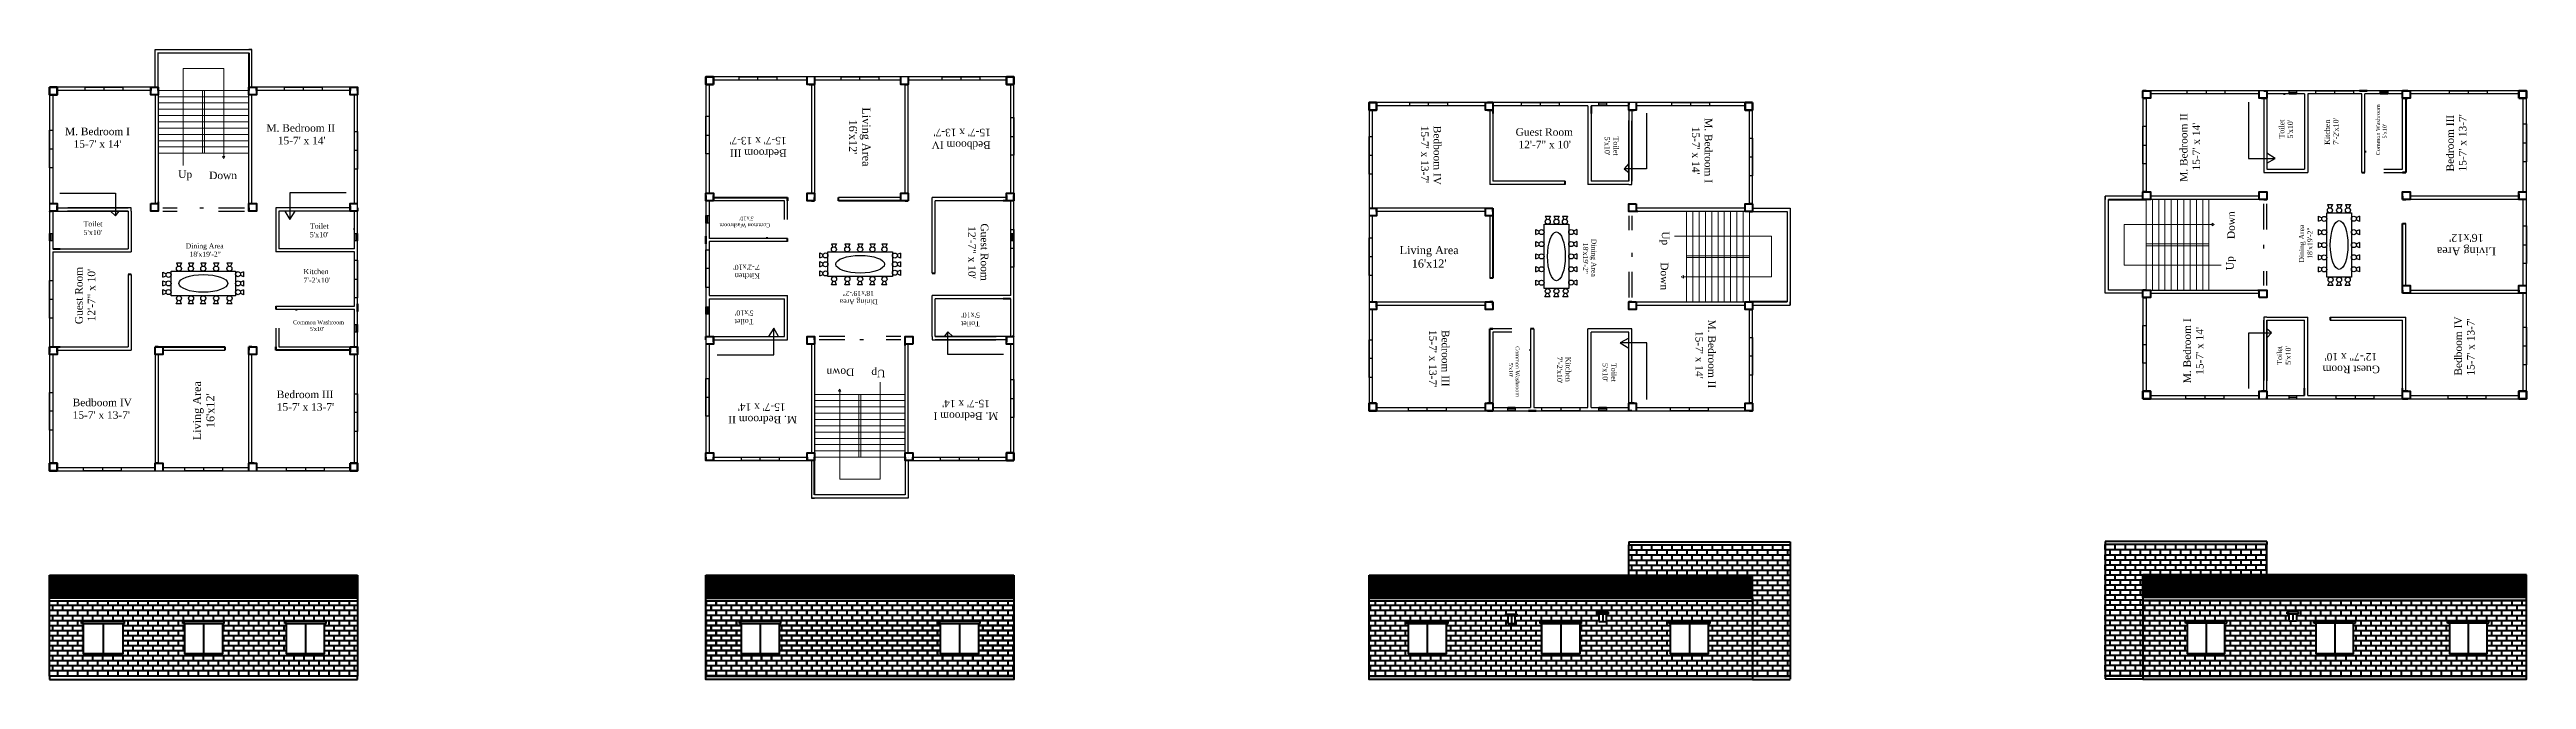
# Model space of a CAD drawing. Header units: inches. Extents: x -79350 to 491628, y -93215 to 155882.
# Drawn here: x -38312 to -34372, y 2094 to 3097 of the extents above; entities that cross this region are included whole.
import ezdxf

# ---------------------------------------------------------------- set-up
doc = ezdxf.new("R2010")
doc.units = ezdxf.units.IN
doc.header["$MEASUREMENT"] = 0
doc.layers.get('0').update_dxf_attribs({"lineweight": 30})
for name, color, linetype, lineweight in [('Column', 1, 'Continuous', 30), ('Letter', 7, 'Continuous', 20), ('LINE', 7, 'Continuous', 20)]:
    doc.layers.add(name, color=color, linetype=linetype, lineweight=lineweight)
doc.layers.add('Door', color=7, linetype='Continuous', lineweight=40, true_color=0x763422)
doc.layers.add('Window', color=7, linetype='Continuous', lineweight=30, true_color=0x6b99dd)
for name, color, linetype in [('Furnitures', 30, 'Continuous'), ('Stairs', 7, 'Continuous'), ('Wall', 7, 'Continuous')]:
    doc.layers.add(name, color=color, linetype=linetype)
doc.styles.get("Standard").update_dxf_attribs({"font": 'times.ttf', "height": 12})
pattern_1 = [(0, (1380.5, 14228.5), (0, 8), []), (90, (1380.5, 14228.5), (-8, 8), [8, -8])]

msp = doc.modelspace()

# ---------------------------------------------------------------- texts
at = {"layer": 'Letter', "attachment_point": 1}
for s, width, gutter_width, heights, insert, char_height, rotation in [("Living Area ^J    16'x12'", 153.1953, 63.96, [50.75], (-37006.65, 3004.41), 12.7924, 270), ("M. Bedroom II^J    15-7' x 14'", 143.7063, 60, [47.61], (-34923.72, 2886), 12, 90), ("Common Washroom^J           5'x10'", 93.1404, 31.73, [17.19], (-34611.79, 2928.39), 6.3452, 90), ("Bedroom III^J15-7' x 13-7'", 143.7063, 60, [47.61], (-37140, 2925.5), 12, 180), (" Bedboom IV^J 15-7' x 13-7'", 143.7063, 60, [47.61], (-36810.75, 2938.38), 12, 180), (" Bedboom IV^J 15-7' x 13-7'", 143.7063, 60, [47.61], (-36098.88, 2979.75), 12, 270), ("Toilet^J5'x10'", 97.678, 41.31, [0], (-35816.61, 2958), 8.2616, 270), ("M. Bedroom I^J   15-7' x 14'", 143.7063, 60, [47.61], (-35667.71, 2987.38), 12, 270), ("Toilet^J5'x10'", 97.678, 41.31, [0], (-34766, 2955), 8.2616, 90), ("       Kitchen^J       7'-2'x10'", 97.678, 41.31, [0], (-34693.48, 2922.89), 8.2616, 90), ("Bedroom III^J15-7' x 13-7'", 143.7063, 60, [47.61], (-34500, 2902.5), 12, 90), ("Common Washroom^J           5'x10'", 93.1404, 31.73, [17.19], (-37165.89, 2813.71), 6.3452, 180), ('Guest Room^J 12\'-7" x 10\'', 159.6277, 60, [0], (-36819.16, 2819.86), 12, 270), ('Dining Area ^J  18\'x19\'-2"', 95.1702, 39.74, [31.53], (-34734.15, 2757.58), 7.9471, 90), ("Living Area ^J    16'x12'", 153.1953, 63.96, [50.75], (-34421.09, 2769.15), 12.7924, 180), ('Dining Area ^J  18\'x19\'-2"', 95.1702, 39.74, [31.53], (-35851.85, 2795.42), 7.9471, 270), ('Guest Room^J 12\'-7" x 10\'', 159.6277, 60, [0], (-38271.84, 2659.64), 12, 90), ("       Kitchen^J       7'-2'x10'", 97.678, 41.31, [0], (-37160.39, 2732.02), 8.2616, 180), ("Toilet^J5'x10'", 97.678, 41.31, [0], (-37192.5, 2659.5), 8.2616, 180), ('Dining Area ^J  18\'x19\'-2"', 95.1702, 39.74, [31.53], (-36995.08, 2691.35), 7.9471, 180), ("Toilet^J5'x10'", 97.678, 41.31, [0], (-36832.5, 2656.11), 8.2616, 180), ("Bedroom III^J15-7' x 13-7'", 143.7063, 60, [47.61], (-36086, 2650.5), 12, 270), ("M. Bedroom II^J    15-7' x 14'", 143.7063, 60, [47.61], (-35662.28, 2667), 12, 270), ("M. Bedroom I^J   15-7' x 14'", 143.7063, 60, [47.61], (-34918.29, 2565.62), 12, 90), (" Bedboom IV^J 15-7' x 13-7'", 143.7063, 60, [47.61], (-34487.12, 2573.25), 12, 90), ("Common Washroom^J           5'x10'", 93.1404, 31.73, [17.19], (-35974.21, 2624.61), 6.3452, 270), ("       Kitchen^J       7'-2'x10'", 97.678, 41.31, [0], (-35892.52, 2630.11), 8.2616, 270), ("Toilet^J5'x10'", 97.678, 41.31, [0], (-34769.39, 2595), 8.2616, 90), ('Guest Room^J 12\'-7" x 10\'', 159.6277, 60, [0], (-34605.64, 2581.66), 12, 180), ("Living Area ^J    16'x12'", 153.1953, 63.96, [50.75], (-38084.35, 2475.09), 12.7924, 90), ("Toilet^J5'x10'", 97.678, 41.31, [0], (-35820, 2598), 8.2616, 270), ("M. Bedroom II^J    15-7' x 14'", 143.7063, 60, [47.61], (-37123.5, 2501.78), 12, 180), ("M. Bedroom I^J   15-7' x 14'", 143.7063, 60, [47.61], (-36803.12, 2507.21), 12, 180)]:
    msp.add_mtext_dynamic_manual_height_columns(s, width=width, gutter_width=gutter_width, heights=heights, dxfattribs=dict(at, insert=insert, char_height=char_height, rotation=rotation))
for s, width, gutter_width, heights, insert, char_height in [("M. Bedroom I^J   15-7' x 14'", 143.7063, 60, [47.61], (-38287.88, 2972.29), 12), ("M. Bedroom II^J    15-7' x 14'", 143.7063, 60, [47.61], (-37967.5, 2977.72), 12), ('Guest Room^J 12\'-7" x 10\'', 159.6277, 60, [0], (-35980.36, 2971.34), 12), ("Toilet^J5'x10'", 97.678, 41.31, [0], (-38258.5, 2823.39), 8.2616), ("Toilet^J5'x10'", 97.678, 41.31, [0], (-37898.5, 2820), 8.2616), ('Dining Area ^J  18\'x19\'-2"', 95.1702, 39.74, [31.53], (-38095.92, 2788.15), 7.9471), ("Living Area ^J    16'x12'", 153.1953, 63.96, [50.75], (-36164.91, 2783.85), 12.7924), ("       Kitchen^J       7'-2'x10'", 97.678, 41.31, [0], (-37930.61, 2747.48), 8.2616), ("Common Washroom^J           5'x10'", 93.1404, 31.73, [17.19], (-37925.11, 2665.79), 6.3452), (" Bedboom IV^J 15-7' x 13-7'", 143.7063, 60, [47.61], (-38280.25, 2541.12), 12), ("Bedroom III^J15-7' x 13-7'", 143.7063, 60, [47.61], (-37951, 2554), 12)]:
    msp.add_mtext_dynamic_manual_height_columns(s, width=width, gutter_width=gutter_width, heights=heights, dxfattribs=dict(at, insert=insert, char_height=char_height))
at = {"layer": 'Stairs', "char_height": 12, "attachment_point": 1}
for s, width, insert in [('Up', 69.7229, (-38107.86, 2904.18)), ('Down', 86.0171, (-38058.62, 2902.4))]:
    msp.add_mtext_dynamic_manual_height_columns(s, width=width, gutter_width=60, heights=[0], dxfattribs=dict(at, insert=insert))
for s, width, insert, rotation in [('Down', 86.0171, (-34848.4, 2794.88), 90), ('Up', 69.7229, (-35735.82, 2807.36), 270), ('Up', 69.7229, (-34850.18, 2745.64), 90), ('Down', 86.0171, (-35737.6, 2758.12), 270), ('Down', 86.0171, (-37032.38, 2577.1), 180), ('Up', 69.7229, (-36983.14, 2575.32), 180)]:
    msp.add_mtext_dynamic_manual_height_columns(s, width=width, gutter_width=60, heights=[0], dxfattribs=dict(at, insert=insert, rotation=rotation))

# ---------------------------------------------------------------- hatches: boundary and pattern name
at = {"layer": 'LINE', "linetype": 'ByBlock', "lineweight": 40, "true_color": 0xcba65d}
h = msp.add_hatch(dxfattribs=at)
h.set_pattern_fill('AR-B816', color=43)
h.set_pattern_definition(pattern_1)
h.paths.add_polyline_path([(-35543.5, 2308.5), (-35800.5, 2308.5), (-35800.5, 2260.5), (-35723.5, 2260.5), (-35603.5, 2260.5), (-35603.5, 2224.5), (-35603.5, 2219.5), (-35603.5, 2099.5), (-35543.5, 2099.5)])
h = msp.add_hatch(dxfattribs=at)
h.set_pattern_fill('AR-B816', color=43)
h.set_pattern_definition([(0, (3221.5, 14229), (0, 8), []), (90, (3221.5, 14229), (-8, 8), [8, -8])])
h.paths.add_polyline_path([(-35042.5, 2309), (-35042.5, 2100), (-34982.5, 2100), (-34982.5, 2220), (-34982.5, 2225), (-34982.5, 2261), (-34862.5, 2261), (-34785.5, 2261), (-34785.5, 2309)])
h = msp.add_hatch(dxfattribs=at)
h.set_pattern_fill('AR-B816', color=43)
h.set_pattern_definition(pattern_1)
h.paths.add_polyline_path([(-38312.5, 2219.5), (-38312.5, 2099.5), (-37822.5, 2099.5), (-37822.5, 2219.5)])
h.paths.add_polyline_path([(-38261.5, 2186.5), (-38193, 2186.5), (-38193, 2183.5), (-38196, 2183.5), (-38196, 2135.5), (-38258.5, 2135.5), (-38258.5, 2183.5), (-38261.5, 2183.5)], flags=16)
h.paths.add_polyline_path([(-38100.5, 2186.5), (-38034.5, 2186.5), (-38034.5, 2183.5), (-38037.5, 2183.5), (-38037.5, 2135.5), (-38097.5, 2135.5), (-38097.5, 2183.5), (-38100.5, 2183.5)], flags=16)
h.paths.add_polyline_path([(-37938.42, 2186.5), (-37872.42, 2186.5), (-37872.42, 2183.5), (-37875.42, 2183.5), (-37875.42, 2135.5), (-37935.42, 2135.5), (-37935.42, 2183.5), (-37938.42, 2183.5)], flags=16)
h = msp.add_hatch(dxfattribs=at)
h.set_pattern_fill('AR-B816C', color=43)
h.set_pattern_definition([(0, (1380.5, 14228.5), (8, 8), [15.625, -0.375]), (0, (1372.5, 14228.875), (8, 8), [15.625, -0.375]), (90, (1380.5, 14228.5), (-8, 8), [-8.375, 7.625]), (90, (1380.125, 14228.5), (-8, 8), [-8.375, 7.625])])
h.paths.add_polyline_path([(-36778.5, 2219.5), (-37268.5, 2219.5), (-37268.5, 2099.5), (-36778.5, 2099.5)])
h.paths.add_polyline_path([(-37215, 2186.5), (-37149, 2186.5), (-37149, 2183.5), (-37152, 2183.5), (-37152, 2135.5), (-37212, 2135.5), (-37212, 2183.5), (-37215, 2183.5)], flags=16)
h.paths.add_polyline_path([(-36898, 2186.5), (-36832, 2186.5), (-36832, 2183.5), (-36835, 2183.5), (-36835, 2135.5), (-36895, 2135.5), (-36895, 2183.5), (-36898, 2183.5)], flags=16)
h = msp.add_hatch(dxfattribs=at)
h.set_pattern_fill('AR-B816', color=43)
h.set_pattern_definition(pattern_1)
h.paths.add_polyline_path([(-35603.5, 2219.5), (-36213.5, 2219.5), (-36213.5, 2099.5), (-35603.5, 2099.5)])
h.paths.add_polyline_path([(-35875.5, 2186.5), (-35875.5, 2183.5), (-35878.5, 2183.5), (-35878.5, 2135.5), (-35938.5, 2135.5), (-35938.5, 2183.5), (-35941.5, 2183.5), (-35941.5, 2186.5)], flags=16)
h.paths.add_polyline_path([(-35977.91, 2198.5), (-35977.91, 2195.5), (-35980.91, 2195.5), (-35980.91, 2183.5), (-35992.91, 2183.5), (-35992.91, 2195.5), (-35995.91, 2195.5), (-35995.91, 2198.5)], flags=16)
h.paths.add_polyline_path([(-35850.91, 2201.5), (-35832.91, 2201.5), (-35832.91, 2198.5), (-35835.91, 2198.5), (-35835.91, 2186.5), (-35847.91, 2186.5), (-35847.91, 2198.5), (-35850.91, 2198.5)], flags=16)
h.paths.add_polyline_path([(-36087.91, 2186.5), (-36087.91, 2183.5), (-36090.91, 2183.5), (-36090.91, 2135.5), (-36150.91, 2135.5), (-36150.91, 2183.5), (-36153.91, 2183.5), (-36153.91, 2186.5)], flags=16)
h.paths.add_polyline_path([(-35736.91, 2186.5), (-35670.91, 2186.5), (-35670.91, 2183.5), (-35673.91, 2183.5), (-35673.91, 2135.5), (-35733.91, 2135.5), (-35733.91, 2183.5), (-35736.91, 2183.5)], flags=16)
h = msp.add_hatch(dxfattribs=at)
h.set_pattern_fill('AR-B816', color=43)
h.set_pattern_definition(pattern_1)
h.paths.add_polyline_path([(-34372.5, 2220), (-34982.5, 2220), (-34982.5, 2100), (-34372.5, 2100)])
h.paths.add_polyline_path([(-34644.5, 2187), (-34644.5, 2184), (-34647.5, 2184), (-34647.5, 2136), (-34707.5, 2136), (-34707.5, 2184), (-34710.5, 2184), (-34710.5, 2187)], flags=16)
h.paths.add_polyline_path([(-34735.09, 2202), (-34735.09, 2199), (-34738.09, 2199), (-34738.09, 2187), (-34750.09, 2187), (-34750.09, 2199), (-34753.09, 2199), (-34753.09, 2202)], flags=16)
h.paths.add_polyline_path([(-34849.09, 2187), (-34849.09, 2184), (-34852.09, 2184), (-34852.09, 2136), (-34912.09, 2136), (-34912.09, 2184), (-34915.09, 2184), (-34915.09, 2187)], flags=16)
h.paths.add_polyline_path([(-34498.09, 2187), (-34432.09, 2187), (-34432.09, 2184), (-34435.09, 2184), (-34435.09, 2136), (-34495.09, 2136), (-34495.09, 2184), (-34498.09, 2184)], flags=16)

# ---------------------------------------------------------------- linework, layer by layer
for p, q in [((-38144.5, 3036.5), (-38144.5, 3096.5)), ((-38144.5, 3096.5), (-37990.5, 3096.5)), ((-38139.5, 3036.5), (-38139.5, 3091.54)), ((-38139.5, 3091.5), (-37995.5, 3091.5)), ((-37995.5, 3096.5), (-37995.5, 3096.5)), ((-37990.5, 3036.5), (-37990.5, 3096.5)), ((-38307.5, 3036.5), (-38312.5, 3036.5)), ((-38312.5, 3031.5), (-38312.5, 3036.5)), ((-38151.5, 3036.5), (-38307.5, 3036.5)), ((-38139.5, 3036.5), (-38139.5, 3031.5)), ((-37995.5, 3036.5), (-37995.5, 3031.5)), ((-37827.5, 3036.5), (-37990.5, 3036.5)), ((-37827.5, 3036.5), (-37822.5, 3036.5)), ((-37822.5, 3031.5), (-37822.5, 3036.5)), ((-37268.5, 3048), (-37268.5, 3053)), ((-37263.5, 3053), (-37268.5, 3053)), ((-37268.5, 3048), (-37268.5, 2448)), ((-36783.5, 3053), (-37263.5, 3053)), ((-37263.5, 3041), (-37263.5, 2868)), ((-37107.5, 3048), (-37256.5, 3048)), ((-37100.5, 3041), (-37100.5, 2868)), ((-36958.5, 3048), (-37095.5, 3048)), ((-37095.5, 3048), (-37095.5, 2861)), ((-36951.5, 2868), (-36951.5, 3041)), ((-36790.5, 3048), (-36946.5, 3048)), ((-36946.5, 2868), (-36946.5, 3041)), ((-36783.5, 3053), (-36778.5, 3053)), ((-36783.5, 2868), (-36783.5, 3041)), ((-36778.5, 3048), (-36778.5, 3053)), ((-36778.5, 2448), (-36778.5, 3048)), ((-38312.5, 3031.5), (-38312.5, 2431.5)), ((-38307.5, 3024.5), (-38307.5, 2851.5)), ((-38151.5, 3031.5), (-38300.5, 3031.5)), ((-38144.5, 3024.5), (-38144.5, 2851.5)), ((-38139.5, 3031.5), (-38139.5, 2844.5)), ((-37995.5, 2844.5), (-37995.5, 3031.5)), ((-37990.5, 2851.5), (-37990.5, 3024.5)), ((-37834.5, 3031.5), (-37983.5, 3031.5)), ((-37827.5, 2851.5), (-37827.5, 3024.5)), ((-37822.5, 2431.5), (-37822.5, 3031.5)), ((-36208.5, 3012), (-36213.5, 3012)), ((-36213.5, 3007), (-36213.5, 3012)), ((-36213.5, 3007), (-36213.5, 2527)), ((-35608.5, 3012), (-36208.5, 3012)), ((-36208.5, 3000), (-36208.5, 2844)), ((-36028.5, 3007), (-36201.5, 3007)), ((-36021.5, 3000), (-36021.5, 2882)), ((-36016.5, 3007), (-36016.5, 2887)), ((-35865.5, 3007), (-36016.5, 3007)), ((-35865.5, 3007), (-35865.5, 2882)), ((-35800.5, 3007), (-35860.5, 3007)), ((-35860.5, 3007), (-35860.5, 2887)), ((-35800.5, 3000), (-35800.5, 2887)), ((-35795.5, 3000), (-35795.5, 2887)), ((-35615.5, 3007), (-35788.5, 3007)), ((-35608.5, 3012), (-35603.5, 3012)), ((-35608.5, 2851), (-35608.5, 3000)), ((-35603.5, 3007), (-35603.5, 3012)), ((-35603.5, 2851), (-35603.5, 3007)), ((-34982.5, 3026), (-34982.5, 3031)), ((-34977.5, 3031), (-34982.5, 3031)), ((-34982.5, 3026), (-34982.5, 2863)), ((-34377.5, 3031), (-34977.5, 3031)), ((-34977.5, 3019), (-34977.5, 2870)), ((-34797.5, 3026), (-34970.5, 3026)), ((-34790.5, 3019), (-34790.5, 2901)), ((-34725.5, 3026), (-34785.5, 3026)), ((-34785.5, 3019), (-34785.5, 2906)), ((-34785.5, 3002), (-34785.5, 2906)), ((-34725.5, 3026), (-34725.5, 2906)), ((-34634.5, 3026), (-34720.5, 3026)), ((-34720.5, 3026), (-34720.5, 2901)), ((-34634.5, 2901), (-34634.5, 3026)), ((-34629.5, 2901), (-34629.5, 3026)), ((-34626, 3026), (-34629.5, 3026)), ((-34569.5, 3026), (-34626, 3026)), ((-34569.5, 2906), (-34569.5, 3026)), ((-34384.5, 3026), (-34557.5, 3026)), ((-34377.5, 3031), (-34372.5, 3031)), ((-34377.5, 2870), (-34377.5, 3019)), ((-34372.5, 3026), (-34372.5, 3031)), ((-34372.5, 2546), (-34372.5, 3026)), ((-35800.5, 2887), (-35800.5, 2983.67)), ((-35795.5, 2882), (-35795.5, 2983)), ((-35901.5, 2882), (-36021.46, 2882)), ((-35901.5, 2887), (-36016.5, 2887)), ((-35800.5, 2882), (-35865.5, 2882)), ((-35800.5, 2887), (-35860.5, 2887)), ((-34790.5, 2901), (-34720.5, 2901)), ((-34785.5, 2906), (-34725.5, 2906)), ((-34599.5, 2906), (-34569.5, 2906)), ((-34599.5, 2901), (-34569.5, 2901)), ((-38307.5, 2839.5), (-38307.5, 2779.5)), ((-38300.5, 2844.5), (-38187.5, 2844.5)), ((-38300.5, 2839.5), (-38187.5, 2839.5)), ((-38187.5, 2839.5), (-38284.17, 2839.5)), ((-38182.5, 2844.5), (-38283.5, 2844.5)), ((-38187.5, 2839.5), (-38187.5, 2779.5)), ((-38182.5, 2839.5), (-38182.5, 2774.5)), ((-38139.5, 2844.5), (-38139.62, 2844.5)), ((-37834.5, 2844.5), (-37952.5, 2844.5)), ((-37952.5, 2844.5), (-37952.5, 2774.5)), ((-37851.5, 2839.5), (-37947.5, 2839.5)), ((-37834.5, 2839.5), (-37947.5, 2839.5)), ((-37947.5, 2839.5), (-37947.5, 2779.5)), ((-37827.5, 2779.5), (-37827.5, 2839.5)), ((-37143.5, 2856), (-37263.5, 2856)), ((-37263.5, 2856), (-37263.5, 2799.5)), ((-37143.5, 2826), (-37143.5, 2856)), ((-37138.5, 2826), (-37138.5, 2856)), ((-37095.5, 2856), (-37100.5, 2856)), ((-36958.5, 2861), (-37057.51, 2861)), ((-36946.49, 2856), (-36951.5, 2856)), ((-36790.5, 2861), (-36908.5, 2861)), ((-36908.5, 2741), (-36908.5, 2860.96)), ((-36783.5, 2856), (-36903.5, 2856)), ((-36903.5, 2741), (-36903.5, 2856)), ((-36783.5, 2705), (-36783.5, 2856)), ((-36028.5, 2844), (-36201.5, 2844)), ((-36028.5, 2839), (-36201.5, 2839)), ((-36016.5, 2844.01), (-36016.5, 2839)), ((-35795.5, 2839), (-35795.5, 2839.12)), ((-35608.5, 2839), (-35795.5, 2839)), ((-35615.5, 2844), (-35788.5, 2844)), ((-35603.5, 2839), (-35608.5, 2839)), ((-35603.5, 2844), (-35543.5, 2844)), ((-35603.5, 2839), (-35548.46, 2839)), ((-35548.5, 2839), (-35548.5, 2695)), ((-35543.5, 2844), (-35543.5, 2690)), ((-34982.5, 2863), (-35042.5, 2863)), ((-35042.5, 2709), (-35042.5, 2863)), ((-35042.5, 2858), (-35042.5, 2858)), ((-35037.5, 2714), (-35037.5, 2858)), ((-34982.5, 2858), (-34977.5, 2858)), ((-34790.5, 2858), (-34977.5, 2858)), ((-34797.5, 2863), (-34970.5, 2863)), ((-34569.5, 2858), (-34569.5, 2863)), ((-34377.5, 2858), (-34564.5, 2858)), ((-34384.5, 2863), (-34557.5, 2863)), ((-34377.5, 2721), (-34377.5, 2858)), ((-37263.5, 2799.5), (-37263.5, 2796)), ((-36208.5, 2832), (-36208.5, 2695)), ((-36021.5, 2832), (-36021.5, 2732.99)), ((-34564.5, 2721), (-34564.5, 2820.01)), ((-38307.5, 2779.5), (-38187.5, 2779.5)), ((-38307.5, 2774.5), (-38307.5, 2623.5)), ((-38307.5, 2774.5), (-38182.5, 2774.5)), ((-37827.5, 2774.5), (-37952.5, 2774.5)), ((-37827.5, 2779.5), (-37947.5, 2779.5)), ((-37827.5, 2688.5), (-37827.5, 2774.5)), ((-37138.5, 2796), (-37263.5, 2796)), ((-37138.5, 2791), (-37263.5, 2791)), ((-37263.5, 2791), (-37263.5, 2705)), ((-38187.5, 2738.5), (-38187.5, 2623.5)), ((-38182.5, 2738.5), (-38182.5, 2618.54)), ((-37952.5, 2688.5), (-37827.5, 2688.5)), ((-37952.5, 2683.5), (-37827.5, 2683.5)), ((-37827.5, 2680), (-37827.5, 2683.5)), ((-37827.5, 2623.5), (-37827.5, 2680)), ((-37263.5, 2705), (-37138.5, 2705)), ((-37263.5, 2700), (-37263.5, 2640)), ((-37263.5, 2700), (-37143.5, 2700)), ((-37143.5, 2640), (-37143.5, 2700)), ((-37138.5, 2635), (-37138.5, 2705)), ((-36783.5, 2705), (-36908.5, 2705)), ((-36908.5, 2640), (-36908.5, 2705)), ((-36783.5, 2700), (-36903.5, 2700)), ((-36903.5, 2640), (-36903.5, 2700)), ((-36783.5, 2640), (-36783.5, 2700)), ((-36208.5, 2695), (-36021.5, 2695)), ((-36208.5, 2683), (-36208.5, 2534)), ((-36201.5, 2690), (-36028.5, 2690)), ((-36016.5, 2695), (-36016.5, 2690)), ((-35795.5, 2695), (-35608.5, 2695)), ((-35788.5, 2690), (-35615.5, 2690)), ((-35603.5, 2695), (-35608.5, 2695)), ((-35608.5, 2534), (-35608.5, 2683)), ((-35603.5, 2527), (-35603.5, 2690)), ((-35603.5, 2690), (-35543.5, 2690)), ((-35543.5, 2695), (-35543.5, 2695)), ((-34982.5, 2709), (-35042.5, 2709)), ((-34982.5, 2714), (-35037.54, 2714)), ((-34982.5, 2714), (-34977.5, 2714)), ((-34982.5, 2702), (-34982.5, 2546)), ((-34977.5, 2714), (-34790.5, 2714)), ((-34977.5, 2702), (-34977.5, 2553)), ((-34970.5, 2709), (-34797.5, 2709)), ((-34790.5, 2714), (-34790.5, 2713.88)), ((-34569.5, 2708.99), (-34569.5, 2714)), ((-34557.5, 2714), (-34384.5, 2714)), ((-34557.5, 2709), (-34384.5, 2709)), ((-34377.5, 2553), (-34377.5, 2709)), ((-37952.5, 2653.5), (-37952.5, 2623.5)), ((-37947.5, 2653.5), (-37947.5, 2623.5)), ((-37256.5, 2640), (-37143.5, 2640)), ((-37239.5, 2640), (-37143.5, 2640)), ((-36903.5, 2640), (-36806.83, 2640)), ((-36790.5, 2640), (-36903.5, 2640)), ((-35986.5, 2652), (-36016.5, 2652)), ((-36016.5, 2647), (-36016.5, 2527)), ((-35986.5, 2647), (-36016.5, 2647)), ((-35956.5, 2652), (-35956.5, 2527)), ((-35951.5, 2652), (-35951.5, 2527)), ((-35865.5, 2527), (-35865.5, 2652)), ((-35795.5, 2652), (-35865.5, 2652)), ((-35860.5, 2527), (-35860.5, 2647)), ((-35800.5, 2647), (-35860.5, 2647)), ((-35800.5, 2551), (-35800.5, 2647)), ((-35800.5, 2534), (-35800.5, 2647)), ((-35795.5, 2534), (-35795.5, 2652)), ((-34790.5, 2671), (-34790.5, 2570)), ((-34790.5, 2553), (-34790.5, 2666)), ((-34785.5, 2671), (-34720.5, 2671)), ((-34785.5, 2666), (-34785.5, 2569.33)), ((-34785.5, 2553), (-34785.5, 2666)), ((-34785.5, 2666), (-34725.5, 2666)), ((-34725.5, 2546), (-34725.5, 2666)), ((-34720.5, 2546), (-34720.5, 2671)), ((-34684.5, 2671), (-34564.54, 2671)), ((-34684.5, 2666), (-34569.5, 2666)), ((-34569.5, 2546), (-34569.5, 2666)), ((-34564.5, 2553), (-34564.5, 2671)), ((-38307.5, 2623.5), (-38187.5, 2623.5)), ((-38307.5, 2611.5), (-38307.5, 2438.5)), ((-38300.5, 2618.5), (-38182.5, 2618.5)), ((-38144.51, 2623.5), (-38139.5, 2623.5)), ((-38144.5, 2611.5), (-38144.5, 2438.5)), ((-38139.5, 2611.5), (-38139.5, 2438.5)), ((-38132.5, 2618.5), (-38033.49, 2618.5)), ((-37995.5, 2623.5), (-37990.5, 2623.5)), ((-37995.5, 2431.5), (-37995.5, 2618.5)), ((-37990.5, 2438.5), (-37990.5, 2611.5)), ((-37947.5, 2623.5), (-37827.5, 2623.5)), ((-37827.5, 2438.5), (-37827.5, 2611.5)), ((-37263.5, 2628), (-37263.5, 2455)), ((-37256.5, 2635), (-37138.5, 2635)), ((-37100.5, 2628), (-37100.5, 2455)), ((-37095.5, 2635), (-37095.5, 2448)), ((-36951.5, 2635), (-36951.38, 2635)), ((-36951.5, 2448), (-36951.5, 2635)), ((-36946.5, 2455), (-36946.5, 2628)), ((-36908.5, 2635), (-36807.5, 2635)), ((-36790.5, 2635), (-36903.5, 2635)), ((-36783.5, 2455), (-36783.5, 2628)), ((-36213.5, 2527), (-36213.5, 2522)), ((-36208.5, 2522), (-36213.5, 2522)), ((-36208.5, 2522), (-35608.5, 2522)), ((-36201.5, 2527), (-36028.5, 2527)), ((-36016.5, 2527), (-35960, 2527)), ((-35960, 2527), (-35956.5, 2527)), ((-35951.5, 2527), (-35865.5, 2527)), ((-35860.5, 2527), (-35800.5, 2527)), ((-35788.5, 2527), (-35615.5, 2527)), ((-35608.5, 2522), (-35603.5, 2522)), ((-35603.5, 2527), (-35603.5, 2522)), ((-34982.5, 2546), (-34982.5, 2541)), ((-34977.5, 2541), (-34982.5, 2541)), ((-34977.5, 2541), (-34377.5, 2541)), ((-34970.5, 2546), (-34797.5, 2546)), ((-34785.5, 2546), (-34725.5, 2546)), ((-34720.5, 2546), (-34569.5, 2546)), ((-34557.5, 2546), (-34384.5, 2546)), ((-34377.5, 2541), (-34372.5, 2541)), ((-34372.5, 2546), (-34372.5, 2541)), ((-37268.5, 2448), (-37268.5, 2443)), ((-37263.5, 2443), (-37268.5, 2443)), ((-37263.5, 2443), (-37100.5, 2443)), ((-37256.5, 2448), (-37107.5, 2448)), ((-37100.5, 2443), (-37100.5, 2383)), ((-37095.5, 2443), (-37095.5, 2448)), ((-36951.5, 2443), (-36951.5, 2448)), ((-36951.5, 2443), (-36951.5, 2387.96)), ((-36946.5, 2443), (-36946.5, 2383)), ((-36939.5, 2448), (-36790.5, 2448)), ((-36939.5, 2443), (-36783.5, 2443)), ((-36783.5, 2443), (-36778.5, 2443)), ((-36778.5, 2448), (-36778.5, 2443)), ((-38312.5, 2431.5), (-38312.5, 2426.5)), ((-38307.5, 2426.5), (-38312.5, 2426.5)), ((-38307.5, 2426.5), (-37827.5, 2426.5)), ((-38300.5, 2431.5), (-38144.5, 2431.5)), ((-38132.5, 2431.5), (-37995.5, 2431.5)), ((-37983.5, 2431.5), (-37834.5, 2431.5)), ((-37827.5, 2426.5), (-37822.5, 2426.5)), ((-37822.5, 2431.5), (-37822.5, 2426.5)), ((-36946.5, 2383), (-37100.5, 2383)), ((-36951.5, 2388), (-37095.5, 2388)), ((-37095.5, 2383), (-37095.5, 2383))]:
    msp.add_line(p, q)
at = {"lineweight": 20}
for p, q in [((-38035.4, 3066.43), (-38099.89, 3066.43)), ((-38099.89, 3066.43), (-38099.89, 2912.26)), ((-38035.4, 2926.53), (-38035.4, 3066.43)), ((-38139.5, 3031.5), (-37995.5, 3031.54)), ((-38139.5, 3021.5), (-37995.5, 3021.5)), ((-38139.5, 3011.5), (-37995.5, 3011.5)), ((-38139.5, 3001.5), (-37995.5, 3001.5)), ((-38069, 3031.5), (-38069, 2931.5)), ((-38066, 3031.5), (-38066, 2931.5)), ((-38139.5, 2991.5), (-37995.5, 2991.5)), ((-38139.5, 2981.5), (-37995.5, 2981.5)), ((-38139.5, 2971.5), (-37995.5, 2971.5)), ((-38139.5, 2961.5), (-37995.5, 2961.5)), ((-38139.5, 2951.5), (-37995.5, 2951.5)), ((-38139.5, 2941.5), (-37995.5, 2941.5)), ((-38139.5, 2931.5), (-37995.5, 2931.5)), ((-38037.44, 2926.53), (-38033.4, 2926.53)), ((-38037.44, 2926.53), (-38035.4, 2923.1)), ((-38033.4, 2926.53), (-38035.4, 2923.1)), ((-35708.5, 2839), (-35708.5, 2695)), ((-35698.5, 2839), (-35698.5, 2695)), ((-35688.5, 2839), (-35688.5, 2695)), ((-35678.5, 2839), (-35678.5, 2695)), ((-35668.5, 2839), (-35668.5, 2695)), ((-35658.5, 2839), (-35658.5, 2695)), ((-35648.5, 2839), (-35648.5, 2695)), ((-35638.5, 2839), (-35638.5, 2695)), ((-35628.5, 2839), (-35628.5, 2695)), ((-35618.5, 2839), (-35618.5, 2695)), ((-35608.5, 2839), (-35608.46, 2695)), ((-34977.5, 2714), (-34977.54, 2858)), ((-34967.5, 2714), (-34967.5, 2858)), ((-34957.5, 2714), (-34957.5, 2858)), ((-34947.5, 2714), (-34947.5, 2858)), ((-34937.5, 2714), (-34937.5, 2858)), ((-34927.5, 2714), (-34927.5, 2858)), ((-34917.5, 2714), (-34917.5, 2858)), ((-34907.5, 2714), (-34907.5, 2858)), ((-34897.5, 2714), (-34897.5, 2858)), ((-34887.5, 2714), (-34887.5, 2858)), ((-34877.5, 2714), (-34877.5, 2858)), ((-35573.57, 2799.39), (-35727.74, 2799.39)), ((-35573.57, 2734.9), (-35573.57, 2799.39)), ((-34872.53, 2818.1), (-35012.43, 2818.1)), ((-35012.43, 2818.1), (-35012.43, 2753.61)), ((-34872.53, 2816.06), (-34872.53, 2820.1)), ((-34872.53, 2820.1), (-34869.1, 2818.1)), ((-34872.53, 2816.06), (-34869.1, 2818.1)), ((-35608.5, 2768.5), (-35708.5, 2768.5)), ((-35608.5, 2765.5), (-35708.5, 2765.5)), ((-34977.5, 2787.5), (-34877.5, 2787.5)), ((-34977.5, 2784.5), (-34877.5, 2784.5)), ((-35713.47, 2736.94), (-35716.9, 2734.9)), ((-35713.47, 2732.9), (-35716.9, 2734.9)), ((-35713.47, 2736.94), (-35713.47, 2732.9)), ((-35713.47, 2734.9), (-35573.57, 2734.9)), ((-35012.43, 2753.61), (-34858.26, 2753.61)), ((-36991.11, 2413.07), (-36991.11, 2567.24)), ((-36951.5, 2548), (-37095.5, 2548)), ((-36951.5, 2538), (-37095.5, 2538)), ((-36951.5, 2528), (-37095.5, 2528)), ((-37057.6, 2552.97), (-37055.6, 2556.4)), ((-37053.56, 2552.97), (-37057.6, 2552.97)), ((-37053.56, 2552.97), (-37055.6, 2556.4)), ((-37055.6, 2552.97), (-37055.6, 2413.07)), ((-37025, 2448), (-37025, 2548)), ((-37022, 2448), (-37022, 2548)), ((-36951.5, 2518), (-37095.5, 2518)), ((-36951.5, 2508), (-37095.5, 2508)), ((-36951.5, 2498), (-37095.5, 2498)), ((-36951.5, 2488), (-37095.5, 2488)), ((-36951.5, 2478), (-37095.5, 2478)), ((-36951.5, 2468), (-37095.5, 2468)), ((-36951.5, 2458), (-37095.5, 2458)), ((-36951.5, 2448), (-37095.5, 2447.96)), ((-37055.6, 2413.07), (-36991.11, 2413.07))]:
    msp.add_line(p, q, dxfattribs=at)
at = {"color": 200, "lineweight": 20}
for p, q in [((-38035.4, 2923.1), (-38035.4, 2923.1)), ((-34869.1, 2818.1), (-34869.1, 2818.1)), ((-35716.9, 2734.9), (-35716.9, 2734.9)), ((-37055.6, 2556.4), (-37055.6, 2556.4))]:
    msp.add_line(p, q, dxfattribs=at)
at = {"color": 39, "lineweight": 25, "true_color": 0x633d32}
for p, q in [((-34689.07, 2849.78), (-34680.93, 2849.78)), ((-34689.07, 2849.78), (-34686.77, 2844.48)), ((-34680.93, 2849.78), (-34683.46, 2844.43)), ((-34674.39, 2849.78), (-34666.25, 2849.78)), ((-34674.39, 2849.78), (-34672.09, 2844.48)), ((-34666.25, 2849.78), (-34668.79, 2844.43)), ((-34660.43, 2849.78), (-34652.29, 2849.78)), ((-34660.43, 2849.78), (-34658.13, 2844.48)), ((-34652.29, 2849.78), (-34654.82, 2844.43)), ((-35948.1, 2802.18), (-35948.1, 2810.31)), ((-35948.1, 2810.31), (-35942.74, 2807.78)), ((-35948.1, 2802.18), (-35942.79, 2804.47)), ((-35933.21, 2831.7), (-35925.07, 2831.7)), ((-35933.21, 2831.7), (-35930.91, 2826.4)), ((-35925.07, 2831.7), (-35927.6, 2826.34)), ((-35919.39, 2831.7), (-35911.26, 2831.7)), ((-35919.39, 2831.7), (-35917.09, 2826.4)), ((-35911.26, 2831.7), (-35913.79, 2826.34)), ((-35905.83, 2831.7), (-35897.7, 2831.7)), ((-35905.83, 2831.7), (-35903.54, 2826.4)), ((-35897.7, 2831.7), (-35900.23, 2826.34)), ((-35882.95, 2801.94), (-35888.3, 2804.47)), ((-35882.95, 2810.08), (-35888.25, 2807.78)), ((-35882.95, 2810.08), (-35882.95, 2801.94)), ((-34703.1, 2823.25), (-34703.1, 2831.38)), ((-34703.1, 2831.38), (-34697.74, 2828.85)), ((-34703.1, 2823.25), (-34697.79, 2825.55)), ((-34703.1, 2802), (-34703.1, 2810.13)), ((-34703.1, 2810.13), (-34697.74, 2807.6)), ((-34703.1, 2802), (-34697.79, 2804.29)), ((-34637.9, 2823.15), (-34643.26, 2825.68)), ((-34637.9, 2801.77), (-34643.26, 2804.3)), ((-34637.9, 2831.29), (-34643.21, 2828.99)), ((-34637.9, 2809.91), (-34643.21, 2807.61)), ((-34637.9, 2831.29), (-34637.9, 2823.15)), ((-34637.9, 2809.91), (-34637.9, 2801.77)), ((-37087.28, 2765.07), (-37087.28, 2773.21)), ((-37087.28, 2773.21), (-37081.93, 2770.68)), ((-37087.28, 2765.07), (-37081.98, 2767.37)), ((-37087.28, 2751.11), (-37087.28, 2759.25)), ((-37087.28, 2759.25), (-37081.93, 2756.71)), ((-37068.79, 2787.6), (-37060.65, 2787.6)), ((-37068.79, 2787.6), (-37066.49, 2782.29)), ((-37060.65, 2787.6), (-37063.18, 2782.24)), ((-37047.41, 2787.6), (-37039.27, 2787.6)), ((-37047.41, 2787.6), (-37045.11, 2782.29)), ((-37039.27, 2787.6), (-37041.8, 2782.24)), ((-37026.93, 2787.6), (-37018.8, 2787.6)), ((-37026.93, 2787.6), (-37024.64, 2782.29)), ((-37018.8, 2787.6), (-37021.33, 2782.24)), ((-37007.43, 2787.6), (-36999.29, 2787.6)), ((-37007.43, 2787.6), (-37005.13, 2782.29)), ((-36999.29, 2787.6), (-37001.82, 2782.24)), ((-36988.32, 2787.6), (-36980.19, 2787.6)), ((-36988.32, 2787.6), (-36986.03, 2782.29)), ((-36980.19, 2787.6), (-36982.72, 2782.24)), ((-36958.8, 2764.57), (-36964.16, 2767.1)), ((-36958.8, 2772.71), (-36964.1, 2770.41)), ((-36958.8, 2758.89), (-36964.1, 2756.59)), ((-36958.8, 2772.71), (-36958.8, 2764.57)), ((-36958.8, 2758.89), (-36958.8, 2750.76)), ((-35948.1, 2783.07), (-35948.1, 2791.21)), ((-35948.1, 2791.21), (-35942.74, 2788.68)), ((-35948.1, 2783.07), (-35942.79, 2785.37)), ((-35948.1, 2763.57), (-35948.1, 2771.7)), ((-35948.1, 2771.7), (-35942.74, 2769.17)), ((-35948.1, 2763.57), (-35942.79, 2765.86)), ((-35882.9, 2782.85), (-35888.26, 2785.38)), ((-35882.9, 2763.21), (-35888.26, 2765.74)), ((-35882.9, 2790.98), (-35888.21, 2788.69)), ((-35882.9, 2771.35), (-35888.21, 2769.05)), ((-35882.9, 2790.98), (-35882.9, 2782.85)), ((-35882.9, 2771.35), (-35882.9, 2763.21)), ((-34703.1, 2781.65), (-34703.1, 2789.79)), ((-34703.1, 2789.79), (-34697.74, 2787.26)), ((-34703.1, 2781.65), (-34697.79, 2783.95)), ((-34703.1, 2762.02), (-34703.1, 2770.15)), ((-34703.1, 2770.15), (-34697.74, 2767.62)), ((-34703.1, 2762.02), (-34697.79, 2764.31)), ((-34637.9, 2781.3), (-34643.26, 2783.83)), ((-34637.9, 2761.79), (-34643.26, 2764.32)), ((-34637.9, 2789.43), (-34643.21, 2787.14)), ((-34637.9, 2769.93), (-34643.21, 2767.63)), ((-34637.9, 2789.43), (-34637.9, 2781.3)), ((-34637.9, 2769.93), (-34637.9, 2761.79)), ((-38132.2, 2734.17), (-38132.2, 2742.3)), ((-38132.2, 2742.3), (-38126.84, 2739.77)), ((-38132.2, 2734.17), (-38126.9, 2736.46)), ((-38132.2, 2720.61), (-38132.2, 2728.74)), ((-38132.2, 2728.74), (-38126.84, 2726.21)), ((-38132.2, 2720.61), (-38126.9, 2722.91)), ((-38110.58, 2757.05), (-38102.44, 2757.05)), ((-38110.58, 2757.05), (-38108.28, 2751.75)), ((-38102.44, 2757.05), (-38104.97, 2751.7)), ((-38091.48, 2757.1), (-38083.35, 2757.1)), ((-38091.48, 2757.1), (-38089.19, 2751.79)), ((-38083.35, 2757.1), (-38085.88, 2751.74)), ((-38071.85, 2757.1), (-38063.71, 2757.1)), ((-38071.85, 2757.1), (-38069.55, 2751.79)), ((-38063.71, 2757.1), (-38066.24, 2751.74)), ((-38051.5, 2757.1), (-38043.37, 2757.1)), ((-38051.5, 2757.1), (-38049.21, 2751.79)), ((-38043.37, 2757.1), (-38045.9, 2751.74)), ((-38030.25, 2757.1), (-38022.12, 2757.1)), ((-38030.25, 2757.1), (-38027.95, 2751.79)), ((-38022.12, 2757.1), (-38024.65, 2751.74)), ((-38003.72, 2734.93), (-38009.07, 2737.46)), ((-38003.72, 2720.25), (-38009.07, 2722.79)), ((-38003.72, 2743.07), (-38009.02, 2740.77)), ((-38003.72, 2728.39), (-38009.02, 2726.09)), ((-38003.72, 2743.07), (-38003.72, 2734.93)), ((-38003.72, 2728.39), (-38003.72, 2720.25)), ((-37087.28, 2751.11), (-37081.98, 2753.41)), ((-37087.28, 2736.43), (-37087.28, 2744.57)), ((-37087.28, 2744.57), (-37081.93, 2742.04)), ((-37087.28, 2736.43), (-37081.98, 2738.73)), ((-37068.88, 2722.4), (-37066.35, 2727.76)), ((-37060.75, 2722.4), (-37068.88, 2722.4)), ((-37060.75, 2722.4), (-37063.05, 2727.71)), ((-37047.63, 2722.4), (-37045.1, 2727.76)), ((-37039.5, 2722.4), (-37047.63, 2722.4)), ((-37039.5, 2722.4), (-37041.79, 2727.71)), ((-37027.29, 2722.4), (-37024.76, 2727.76)), ((-37019.15, 2722.4), (-37027.29, 2722.4)), ((-37019.15, 2722.4), (-37021.45, 2727.71)), ((-37007.65, 2722.4), (-37005.12, 2727.76)), ((-36999.52, 2722.4), (-37007.65, 2722.4)), ((-36999.52, 2722.4), (-37001.81, 2727.71)), ((-36988.56, 2722.45), (-36986.03, 2727.8)), ((-36980.42, 2722.45), (-36988.56, 2722.45)), ((-36980.42, 2722.45), (-36982.72, 2727.75)), ((-36958.8, 2750.76), (-36964.16, 2753.29)), ((-36958.8, 2737.2), (-36964.16, 2739.73)), ((-36958.8, 2745.33), (-36964.1, 2743.04)), ((-36958.8, 2745.33), (-36958.8, 2737.2)), ((-35948.1, 2743.09), (-35948.1, 2751.23)), ((-35948.1, 2751.23), (-35942.74, 2748.7)), ((-35948.1, 2743.09), (-35942.79, 2745.39)), ((-35948.1, 2721.71), (-35948.1, 2729.85)), ((-35948.1, 2729.85), (-35942.74, 2727.32)), ((-35948.1, 2721.71), (-35942.79, 2724.01)), ((-35882.9, 2742.87), (-35888.26, 2745.4)), ((-35882.9, 2721.62), (-35888.26, 2724.15)), ((-35882.9, 2751), (-35888.21, 2748.71)), ((-35882.9, 2729.75), (-35888.21, 2727.45)), ((-35882.9, 2751), (-35882.9, 2742.87)), ((-35882.9, 2729.75), (-35882.9, 2721.62)), ((-34703.05, 2742.92), (-34703.05, 2751.06)), ((-34703.05, 2751.06), (-34697.7, 2748.53)), ((-34703.05, 2742.92), (-34697.75, 2745.22)), ((-34688.3, 2721.3), (-34685.77, 2726.66)), ((-34680.17, 2721.3), (-34688.3, 2721.3)), ((-34680.17, 2721.3), (-34682.46, 2726.6)), ((-34674.74, 2721.3), (-34672.21, 2726.66)), ((-34666.61, 2721.3), (-34674.74, 2721.3)), ((-34666.61, 2721.3), (-34668.91, 2726.6)), ((-34660.93, 2721.3), (-34658.4, 2726.66)), ((-34652.79, 2721.3), (-34660.93, 2721.3)), ((-34652.79, 2721.3), (-34655.09, 2726.6)), ((-34637.9, 2742.69), (-34643.26, 2745.22)), ((-34637.9, 2750.82), (-34643.21, 2748.53)), ((-34637.9, 2750.82), (-34637.9, 2742.69)), ((-38132.2, 2706.79), (-38132.2, 2714.93)), ((-38132.2, 2714.93), (-38126.84, 2712.4)), ((-38132.2, 2706.79), (-38126.9, 2709.09)), ((-38110.81, 2691.9), (-38108.28, 2697.26)), ((-38102.68, 2691.9), (-38110.81, 2691.9)), ((-38102.68, 2691.9), (-38104.97, 2697.21)), ((-38091.71, 2691.9), (-38089.18, 2697.26)), ((-38083.57, 2691.9), (-38091.71, 2691.9)), ((-38083.57, 2691.9), (-38085.87, 2697.21)), ((-38072.2, 2691.9), (-38069.67, 2697.26)), ((-38064.07, 2691.9), (-38072.2, 2691.9)), ((-38064.07, 2691.9), (-38066.36, 2697.21)), ((-38051.73, 2691.9), (-38049.2, 2697.26)), ((-38043.59, 2691.9), (-38051.73, 2691.9)), ((-38043.59, 2691.9), (-38045.89, 2697.21)), ((-38030.35, 2691.9), (-38027.82, 2697.26)), ((-38022.21, 2691.9), (-38030.35, 2691.9)), ((-38022.21, 2691.9), (-38024.51, 2697.21)), ((-38003.72, 2706.29), (-38009.07, 2708.82)), ((-38003.72, 2714.43), (-38009.02, 2712.13)), ((-38003.72, 2714.43), (-38003.72, 2706.29)), ((-35933.71, 2703.22), (-35931.18, 2708.57)), ((-35925.57, 2703.22), (-35933.71, 2703.22)), ((-35925.57, 2703.22), (-35927.87, 2708.52)), ((-35919.75, 2703.22), (-35917.21, 2708.57)), ((-35911.61, 2703.22), (-35919.75, 2703.22)), ((-35911.61, 2703.22), (-35913.91, 2708.52)), ((-35905.07, 2703.22), (-35902.54, 2708.57)), ((-35896.93, 2703.22), (-35905.07, 2703.22)), ((-35896.93, 2703.22), (-35899.23, 2708.52))]:
    msp.add_line(p, q, dxfattribs=at)
for points in [[(-35895.9, 2818.7), (-35895.9, 2716.21), (-35935.1, 2716.21), (-35935.1, 2818.7)], [(-34690.1, 2734.3), (-34690.1, 2836.79), (-34650.9, 2836.79), (-34650.9, 2734.3)], [(-36971.8, 2735.4), (-37074.29, 2735.4), (-37074.29, 2774.6), (-36971.8, 2774.6)], [(-38119.2, 2744.1), (-38016.71, 2744.1), (-38016.71, 2704.9), (-38119.2, 2704.9)]]:
    msp.add_lwpolyline(points, close=True, dxfattribs=at)
for centre in [(-34685.18, 2840.8), (-34670.5, 2840.8), (-34656.54, 2840.8), (-35939.11, 2806.07), (-35929.32, 2822.71), (-35915.5, 2822.71), (-35901.94, 2822.71), (-35891.93, 2806.19), (-34694.11, 2827.14), (-34694.11, 2805.89), (-34646.89, 2827.4), (-34646.89, 2806.02), (-37078.3, 2768.96), (-37078.3, 2755), (-37064.9, 2778.61), (-37043.52, 2778.61), (-37023.04, 2778.61), (-37003.54, 2778.61), (-36984.43, 2778.61), (-36967.79, 2768.82), (-36967.79, 2755), (-35939.11, 2786.96), (-35939.11, 2767.46), (-35891.89, 2787.09), (-35891.89, 2767.46), (-34694.11, 2785.54), (-34694.11, 2765.91), (-34646.89, 2785.54), (-34646.89, 2766.04), (-38123.21, 2738.06), (-38123.21, 2724.5), (-38106.69, 2748.07), (-38087.59, 2748.11), (-38067.96, 2748.11), (-38047.61, 2748.11), (-38026.36, 2748.11), (-38012.7, 2739.18), (-38012.7, 2724.5), (-37078.3, 2740.32), (-37064.64, 2731.39), (-37043.39, 2731.39), (-37023.04, 2731.39), (-37003.41, 2731.39), (-36984.31, 2731.43), (-36967.79, 2741.44), (-35939.11, 2746.98), (-35939.11, 2725.6), (-35891.89, 2747.11), (-35891.89, 2725.86), (-34694.07, 2746.81), (-34684.06, 2730.29), (-34670.5, 2730.29), (-34656.68, 2730.29), (-34646.89, 2746.93), (-38123.21, 2710.68), (-38106.57, 2700.89), (-38087.46, 2700.89), (-38067.96, 2700.89), (-38047.48, 2700.89), (-38026.1, 2700.89), (-38012.7, 2710.54), (-35929.46, 2712.2), (-35915.5, 2712.2), (-35900.82, 2712.2)]:
    msp.add_circle(centre, 4.01, dxfattribs=at)
at = {"layer": 'Column'}
for p, q in [((-37995.5, 3096.5), (-37995.5, 3096.5)), ((-38312.5, 3036.5), (-38307.5, 3036.5)), ((-38312.5, 3031.54), (-38312.5, 3036.5)), ((-38139.5, 3036.5), (-38139.5, 3031.54)), ((-37995.5, 3036.5), (-37990.5, 3036.5)), ((-37995.5, 3031.54), (-37995.5, 3036.5)), ((-37827.5, 3036.5), (-37822.5, 3036.5)), ((-37822.5, 3036.5), (-37822.5, 3031.54)), ((-37268.5, 3048), (-37268.5, 3053)), ((-37263.5, 3053), (-37268.5, 3053)), ((-37095.5, 3048), (-37095.5, 3053)), ((-36778.5, 3053), (-36783.5, 3053)), ((-36778.5, 3048), (-36778.5, 3053)), ((-36208.5, 3012), (-36213.5, 3012)), ((-36213.5, 3012), (-36213.5, 3007)), ((-36016.5, 3012), (-36021.5, 3012)), ((-36016.5, 3007), (-36016.5, 3012)), ((-35800.46, 3009), (-35800.46, 3012)), ((-35608.46, 3012), (-35603.5, 3012)), ((-35603.5, 3012), (-35603.5, 3007)), ((-34982.5, 3026), (-34982.5, 3031)), ((-34982.5, 3031), (-34977.54, 3031)), ((-34634.5, 3031), (-34629.5, 3031)), ((-34569.5, 3031), (-34564.5, 3031)), ((-34569.5, 3031), (-34569.5, 3026)), ((-34377.5, 3031), (-34372.5, 3031)), ((-34372.5, 3026), (-34372.5, 3031)), ((-38309.5, 2839.54), (-38312.5, 2839.54)), ((-38139.5, 2839.5), (-38139.5, 2844.5)), ((-37995.5, 2844.79), (-37995.5, 2839.5)), ((-37268.5, 2856), (-37268.5, 2861)), ((-37268.5, 2856), (-37263.5, 2856)), ((-37095.5, 2856), (-37100.5, 2856)), ((-37095.5, 2856), (-37095.5, 2861)), ((-36946.49, 2856), (-36951.5, 2856)), ((-36783.5, 2856), (-36778.5, 2856)), ((-36778.5, 2856), (-36778.5, 2861)), ((-36016.5, 2844.01), (-36016.5, 2839)), ((-35800.5, 2839), (-35795.5, 2839)), ((-35603.5, 2839), (-35608.46, 2839)), ((-35042.5, 2858), (-35042.5, 2858)), ((-34982.5, 2858), (-34982.5, 2863)), ((-34977.54, 2858), (-34982.5, 2858)), ((-34790.79, 2858), (-34785.5, 2858)), ((-34569.5, 2858), (-34569.5, 2863)), ((-34569.5, 2858), (-34564.5, 2858)), ((-34377.5, 2858), (-34372.5, 2858)), ((-37268.5, 2791), (-37268.5, 2796)), ((-37822.5, 2688.5), (-37822.5, 2683.5)), ((-36208.5, 2695), (-36213.5, 2695)), ((-36016.5, 2695), (-36021.5, 2695)), ((-36016.5, 2695), (-36016.5, 2690)), ((-35795.21, 2695), (-35800.5, 2695)), ((-35608.46, 2695), (-35603.5, 2695)), ((-35603.5, 2695), (-35603.5, 2690)), ((-35543.5, 2695), (-35543.5, 2695)), ((-34982.5, 2714), (-34977.54, 2714)), ((-34785.5, 2714), (-34790.5, 2714)), ((-34569.5, 2708.99), (-34569.5, 2714)), ((-37095.5, 2634.71), (-37095.5, 2640)), ((-36951.5, 2640), (-36951.5, 2635)), ((-36781.5, 2639.96), (-36778.5, 2639.96)), ((-38307.5, 2623.5), (-38312.5, 2623.5)), ((-38312.5, 2623.5), (-38312.5, 2618.5)), ((-38144.51, 2623.5), (-38139.5, 2623.5)), ((-37995.5, 2623.5), (-37990.5, 2623.5)), ((-37995.5, 2623.5), (-37995.5, 2618.5)), ((-37822.5, 2623.5), (-37827.5, 2623.5)), ((-37822.5, 2623.5), (-37822.5, 2618.5)), ((-36213.5, 2527), (-36213.5, 2522)), ((-36208.5, 2522), (-36213.5, 2522)), ((-36016.5, 2522), (-36021.5, 2522)), ((-36016.5, 2522), (-36016.5, 2527)), ((-35951.5, 2522), (-35956.5, 2522)), ((-35603.5, 2522), (-35608.46, 2522)), ((-35603.5, 2527), (-35603.5, 2522)), ((-34982.5, 2541), (-34982.5, 2546)), ((-34977.54, 2541), (-34982.5, 2541)), ((-34785.54, 2544), (-34785.54, 2541)), ((-34569.5, 2546), (-34569.5, 2541)), ((-34569.5, 2541), (-34564.5, 2541)), ((-34377.5, 2541), (-34372.5, 2541)), ((-34372.5, 2541), (-34372.5, 2546)), ((-37268.5, 2443), (-37268.5, 2447.96)), ((-37263.5, 2443), (-37268.5, 2443)), ((-37095.5, 2443), (-37100.5, 2443)), ((-37095.5, 2447.96), (-37095.5, 2443)), ((-36951.5, 2443), (-36951.5, 2447.96)), ((-36778.5, 2443), (-36783.5, 2443)), ((-36778.5, 2447.96), (-36778.5, 2443)), ((-38312.5, 2431.5), (-38312.5, 2426.5)), ((-38312.5, 2426.5), (-38307.5, 2426.5)), ((-37995.5, 2431.5), (-37995.5, 2426.5)), ((-37827.5, 2426.5), (-37822.5, 2426.5)), ((-37822.5, 2431.5), (-37822.5, 2426.5)), ((-37095.5, 2383), (-37095.5, 2383))]:
    msp.add_line(p, q, dxfattribs=at)
at = {"layer": 'Column', "lineweight": 40}
for p, q in [((-38300.5, 3036.5), (-38312.5, 3036.5)), ((-38312.5, 3036.5), (-38312.5, 3024.5)), ((-38300.5, 3024.5), (-38300.5, 3036.5)), ((-38151.5, 3036.5), (-38151.5, 3031.5)), ((-38139.5, 3031.5), (-38139.5, 3036.5)), ((-37995.5, 3036.5), (-37995.5, 3031.5)), ((-37983.5, 3031.5), (-37983.5, 3036.5)), ((-37834.5, 3036.5), (-37834.5, 3031.5)), ((-37822.5, 3031.5), (-37822.5, 3036.5)), ((-37256.5, 3053), (-37268.5, 3053)), ((-37268.5, 3053), (-37268.5, 3041)), ((-37268.5, 3041), (-37256.5, 3041)), ((-37256.5, 3041), (-37256.5, 3053)), ((-37104, 3041), (-37095.5, 3041)), ((-36951.5, 3041), (-36946.5, 3041)), ((-36778.5, 3053), (-36790.5, 3053)), ((-36790.5, 3053), (-36790.5, 3041)), ((-36790.5, 3041), (-36778.5, 3041)), ((-36778.5, 3041), (-36778.5, 3053)), ((-38312.5, 3024.5), (-38300.5, 3024.5)), ((-36201.5, 3012), (-36213.5, 3012)), ((-36213.5, 3012), (-36213.5, 3000)), ((-36213.5, 3000), (-36201.5, 3000)), ((-36201.5, 3000), (-36201.5, 3012)), ((-36016.5, 3012), (-36025, 3012)), ((-36025, 3000), (-36016.5, 3000)), ((-35800.46, 3012), (-35800.5, 3012)), ((-35800.5, 3000), (-35792, 3000)), ((-35603.5, 3012), (-35615.5, 3012)), ((-35615.5, 3012), (-35615.5, 3000)), ((-35615.5, 3000), (-35603.5, 3000)), ((-35603.5, 3000), (-35603.5, 3012)), ((-34977.5, 3031), (-34982.5, 3031)), ((-34982.5, 3019), (-34977.5, 3019)), ((-34794, 3019), (-34785.5, 3019)), ((-34626, 3031), (-34638, 3031)), ((-34561, 3031), (-34569.5, 3031)), ((-34569.5, 3019), (-34561, 3019)), ((-34384.5, 3031), (-34384.5, 3019)), ((-34372.5, 3031), (-34384.5, 3031)), ((-34384.5, 3019), (-34372.5, 3019)), ((-34372.5, 3019), (-34372.5, 3031)), ((-38312.5, 2839.54), (-38312.5, 2839.5)), ((-38300.5, 2839.5), (-38300.5, 2848)), ((-37834.5, 2848), (-37834.5, 2839.5)), ((-37268.5, 2864.5), (-37268.5, 2856)), ((-37256.5, 2856), (-37256.5, 2864.5)), ((-36790.5, 2864.5), (-36790.5, 2856)), ((-36778.5, 2856), (-36778.5, 2864.5)), ((-36201.5, 2839), (-36201.5, 2844)), ((-35603.5, 2851), (-35608.5, 2851)), ((-35608.5, 2839), (-35603.5, 2839)), ((-34977.5, 2870), (-34982.5, 2870)), ((-34982.5, 2858), (-34977.5, 2858)), ((-34384.5, 2866.5), (-34384.5, 2858)), ((-37268.5, 2799.5), (-37268.5, 2787.5)), ((-37822.5, 2680), (-37822.5, 2692)), ((-36201.5, 2686.5), (-36201.5, 2695)), ((-35603.5, 2695), (-35608.5, 2695)), ((-35608.5, 2683), (-35603.5, 2683)), ((-34977.5, 2714), (-34982.5, 2714)), ((-34982.5, 2702), (-34977.5, 2702)), ((-34384.5, 2714), (-34384.5, 2709)), ((-37256.5, 2631.5), (-37256.5, 2640)), ((-36790.5, 2640), (-36790.5, 2631.5)), ((-36778.5, 2639.96), (-36778.5, 2640)), ((-38312.5, 2623.5), (-38312.5, 2615)), ((-38300.5, 2615), (-38300.5, 2623.5)), ((-37834.5, 2623.5), (-37834.5, 2615)), ((-37822.5, 2615), (-37822.5, 2623.5)), ((-36201.5, 2534), (-36213.5, 2534)), ((-36213.5, 2534), (-36213.5, 2522)), ((-36213.5, 2522), (-36201.5, 2522)), ((-36201.5, 2522), (-36201.5, 2534)), ((-36016.5, 2534), (-36025, 2534)), ((-36025, 2522), (-36016.5, 2522)), ((-35960, 2522), (-35948, 2522)), ((-35792, 2534), (-35800.5, 2534)), ((-35603.5, 2534), (-35608.5, 2534)), ((-35608.5, 2522), (-35603.5, 2522)), ((-34982.5, 2553), (-34982.5, 2541)), ((-34970.5, 2553), (-34982.5, 2553)), ((-34982.5, 2541), (-34970.5, 2541)), ((-34970.5, 2541), (-34970.5, 2553)), ((-34785.5, 2553), (-34794, 2553)), ((-34785.54, 2541), (-34785.5, 2541)), ((-34561, 2553), (-34569.5, 2553)), ((-34569.5, 2541), (-34561, 2541)), ((-34384.5, 2553), (-34384.5, 2541)), ((-34372.5, 2553), (-34384.5, 2553)), ((-34384.5, 2541), (-34372.5, 2541)), ((-34372.5, 2541), (-34372.5, 2553)), ((-37268.5, 2448), (-37268.5, 2443)), ((-37256.5, 2443), (-37256.5, 2448)), ((-37107.5, 2448), (-37107.5, 2443)), ((-37095.5, 2443), (-37095.5, 2448)), ((-36951.5, 2448), (-36951.5, 2443)), ((-36939.5, 2443), (-36939.5, 2448)), ((-36778.5, 2455), (-36790.5, 2455)), ((-36790.5, 2455), (-36790.5, 2443)), ((-36790.5, 2443), (-36778.5, 2443)), ((-36778.5, 2443), (-36778.5, 2455)), ((-38300.5, 2438.5), (-38312.5, 2438.5)), ((-38312.5, 2438.5), (-38312.5, 2426.5)), ((-38312.5, 2426.5), (-38300.5, 2426.5)), ((-38300.5, 2426.5), (-38300.5, 2438.5)), ((-38139.5, 2438.5), (-38144.5, 2438.5)), ((-37987, 2438.5), (-37995.5, 2438.5)), ((-37822.5, 2438.5), (-37834.5, 2438.5)), ((-37834.5, 2438.5), (-37834.5, 2426.5)), ((-37834.5, 2426.5), (-37822.5, 2426.5)), ((-37822.5, 2426.5), (-37822.5, 2438.5))]:
    msp.add_line(p, q, dxfattribs=at)
at = {"layer": 'Column', "color": 7, "lineweight": 40}
for points in [[(-38312.5, 3036.5), (-38300.5, 3036.5), (-38300.5, 3024.5), (-38312.5, 3024.5)], [(-38151.5, 3036.5), (-38139.5, 3036.5), (-38139.5, 3024.5), (-38151.5, 3024.5)], [(-38151.5, 3036.5), (-38139.5, 3036.5), (-38139.5, 3024.5), (-38151.5, 3024.5)], [(-37995.5, 3036.5), (-37983.5, 3036.5), (-37983.5, 3024.5), (-37995.5, 3024.5)], [(-37995.5, 3036.5), (-37983.5, 3036.5), (-37983.5, 3024.5), (-37995.5, 3024.5)], [(-37834.5, 3036.5), (-37822.5, 3036.5), (-37822.5, 3024.5), (-37834.5, 3024.5)], [(-37834.5, 3036.5), (-37822.5, 3036.5), (-37822.5, 3024.5), (-37834.5, 3024.5)], [(-37256.5, 3041), (-37268.5, 3041), (-37268.5, 3053), (-37256.5, 3053)], [(-37256.5, 3041), (-37268.5, 3041), (-37268.5, 3053), (-37256.5, 3053)], [(-36778.5, 3041), (-36790.5, 3041), (-36790.5, 3053), (-36778.5, 3053)], [(-36778.5, 3041), (-36790.5, 3041), (-36790.5, 3053), (-36778.5, 3053)], [(-36201.5, 3012), (-36201.5, 3000), (-36213.5, 3000), (-36213.5, 3012)], [(-36201.5, 3012), (-36201.5, 3000), (-36213.5, 3000), (-36213.5, 3012)], [(-36016.5, 3012), (-36016.5, 3000), (-36028.5, 3000), (-36028.5, 3012)], [(-36016.5, 3012), (-36016.5, 3000), (-36028.5, 3000), (-36028.5, 3012)], [(-35800.5, 2995), (-35800.5, 2995)], [(-35603.5, 3012), (-35603.5, 3000), (-35615.5, 3000), (-35615.5, 3012)], [(-34982.5, 3019), (-34982.5, 3031), (-34970.5, 3031), (-34970.5, 3019)], [(-34982.5, 3019), (-34982.5, 3031), (-34970.5, 3031), (-34970.5, 3019)], [(-34569.5, 3019), (-34569.5, 3031), (-34557.5, 3031), (-34557.5, 3019)], [(-34384.5, 3019), (-34384.5, 3031), (-34372.5, 3031), (-34372.5, 3019)], [(-34384.5, 3019), (-34384.5, 3031), (-34372.5, 3031), (-34372.5, 3019)], [(-38295.5, 2839.5), (-38295.5, 2839.5)], [(-38151.5, 2851.5), (-38139.5, 2851.5), (-38139.5, 2839.5), (-38151.5, 2839.5)], [(-37995.5, 2851.5), (-37983.5, 2851.5), (-37983.5, 2839.5), (-37995.5, 2839.5)], [(-37256.5, 2856), (-37268.5, 2856), (-37268.5, 2868), (-37256.5, 2868)], [(-37095.5, 2856), (-37107.5, 2856), (-37107.5, 2868), (-37095.5, 2868)], [(-36946.5, 2856), (-36958.5, 2856), (-36958.5, 2868), (-36946.5, 2868)], [(-36778.5, 2856), (-36790.5, 2856), (-36790.5, 2868), (-36778.5, 2868)], [(-36778.5, 2856), (-36790.5, 2856), (-36790.5, 2868), (-36778.5, 2868)], [(-36016.5, 2844), (-36016.5, 2832), (-36028.5, 2832), (-36028.5, 2844)], [(-35788.5, 2851), (-35788.5, 2839), (-35800.5, 2839), (-35800.5, 2851)], [(-35603.5, 2851), (-35603.5, 2839), (-35615.5, 2839), (-35615.5, 2851)], [(-35603.5, 2851), (-35603.5, 2839), (-35615.5, 2839), (-35615.5, 2851)], [(-34982.5, 2858), (-34982.5, 2870), (-34970.5, 2870), (-34970.5, 2858)], [(-34982.5, 2858), (-34982.5, 2870), (-34970.5, 2870), (-34970.5, 2858)], [(-34797.5, 2858), (-34797.5, 2870), (-34785.5, 2870), (-34785.5, 2858)], [(-34569.5, 2858), (-34569.5, 2870), (-34557.5, 2870), (-34557.5, 2858)], [(-34569.5, 2709), (-34569.5, 2721), (-34557.5, 2721), (-34557.5, 2709)], [(-36016.5, 2695), (-36016.5, 2683), (-36028.5, 2683), (-36028.5, 2695)], [(-35788.5, 2695), (-35788.5, 2683), (-35800.5, 2683), (-35800.5, 2695)], [(-35603.5, 2695), (-35603.5, 2683), (-35615.5, 2683), (-35615.5, 2695)], [(-35603.5, 2695), (-35603.5, 2683), (-35615.5, 2683), (-35615.5, 2695)], [(-34982.5, 2702), (-34982.5, 2714), (-34970.5, 2714), (-34970.5, 2702)], [(-34982.5, 2702), (-34982.5, 2714), (-34970.5, 2714), (-34970.5, 2702)], [(-34797.5, 2702), (-34797.5, 2714), (-34785.5, 2714), (-34785.5, 2702)], [(-37095.5, 2628), (-37107.5, 2628), (-37107.5, 2640), (-37095.5, 2640)], [(-36939.5, 2628), (-36951.5, 2628), (-36951.5, 2640), (-36939.5, 2640)], [(-36795.5, 2640), (-36795.5, 2640)], [(-38312.5, 2623.5), (-38300.5, 2623.5), (-38300.5, 2611.5), (-38312.5, 2611.5)], [(-38312.5, 2623.5), (-38300.5, 2623.5), (-38300.5, 2611.5), (-38312.5, 2611.5)], [(-38144.5, 2623.5), (-38132.5, 2623.5), (-38132.5, 2611.5), (-38144.5, 2611.5)], [(-37995.5, 2623.5), (-37983.5, 2623.5), (-37983.5, 2611.5), (-37995.5, 2611.5)], [(-37834.5, 2623.5), (-37822.5, 2623.5), (-37822.5, 2611.5), (-37834.5, 2611.5)], [(-36201.5, 2534), (-36201.5, 2522), (-36213.5, 2522), (-36213.5, 2534)], [(-36201.5, 2534), (-36201.5, 2522), (-36213.5, 2522), (-36213.5, 2534)], [(-36016.5, 2534), (-36016.5, 2522), (-36028.5, 2522), (-36028.5, 2534)], [(-35603.5, 2534), (-35603.5, 2522), (-35615.5, 2522), (-35615.5, 2534)], [(-35603.5, 2534), (-35603.5, 2522), (-35615.5, 2522), (-35615.5, 2534)], [(-34982.5, 2541), (-34982.5, 2553), (-34970.5, 2553), (-34970.5, 2541)], [(-34785.5, 2558), (-34785.5, 2558)], [(-34569.5, 2541), (-34569.5, 2553), (-34557.5, 2553), (-34557.5, 2541)], [(-34569.5, 2541), (-34569.5, 2553), (-34557.5, 2553), (-34557.5, 2541)], [(-34384.5, 2541), (-34384.5, 2553), (-34372.5, 2553), (-34372.5, 2541)], [(-34384.5, 2541), (-34384.5, 2553), (-34372.5, 2553), (-34372.5, 2541)], [(-37256.5, 2443), (-37268.5, 2443), (-37268.5, 2455), (-37256.5, 2455)], [(-37256.5, 2443), (-37268.5, 2443), (-37268.5, 2455), (-37256.5, 2455)], [(-37095.5, 2443), (-37107.5, 2443), (-37107.5, 2455), (-37095.5, 2455)], [(-37095.5, 2443), (-37107.5, 2443), (-37107.5, 2455), (-37095.5, 2455)], [(-36939.5, 2443), (-36951.5, 2443), (-36951.5, 2455), (-36939.5, 2455)], [(-36939.5, 2443), (-36951.5, 2443), (-36951.5, 2455), (-36939.5, 2455)], [(-36778.5, 2443), (-36790.5, 2443), (-36790.5, 2455), (-36778.5, 2455)], [(-38312.5, 2438.5), (-38300.5, 2438.5), (-38300.5, 2426.5), (-38312.5, 2426.5)], [(-38312.5, 2438.5), (-38300.5, 2438.5), (-38300.5, 2426.5), (-38312.5, 2426.5)], [(-37834.5, 2438.5), (-37822.5, 2438.5), (-37822.5, 2426.5), (-37834.5, 2426.5)], [(-37834.5, 2438.5), (-37822.5, 2438.5), (-37822.5, 2426.5), (-37834.5, 2426.5)]]:
    msp.add_lwpolyline(points, close=True, dxfattribs=at)
for points in [[(-37095.5, 3053), (-37095.5, 3041), (-37107.5, 3041), (-37107.5, 3053)], [(-36946.5, 3053), (-36946.5, 3041), (-36958.5, 3041), (-36958.5, 3053)], [(-36028.5, 3000), (-36028.5, 3007)], [(-36016.5, 3007), (-36016.5, 2995)], [(-35860.5, 3007), (-35860.5, 2995)], [(-35788.5, 3012), (-35788.5, 3000), (-35800.5, 3000), (-35800.5, 3012), (-35800.46, 3012)], [(-35800.5, 3000), (-35800.5, 3007)], [(-35788.5, 3007), (-35788.5, 3000)], [(-34785.5, 3031), (-34785.5, 3019), (-34797.5, 3019), (-34797.5, 3031)], [(-34638, 3031), (-34626, 3031)], [(-38312.5, 2851.5), (-38300.5, 2851.5), (-38300.5, 2839.5), (-38312.5, 2839.5), (-38312.5, 2839.54)], [(-38307.5, 2851.5), (-38300.5, 2851.5)], [(-38300.5, 2839.5), (-38307.5, 2839.5)], [(-38151.5, 2842), (-38151.5, 2851.5)], [(-38139.5, 2854), (-38139.5, 2842)], [(-37822.5, 2839.5), (-37834.5, 2839.5), (-37834.5, 2851.5), (-37822.5, 2851.5)], [(-36783.5, 2856), (-36795.5, 2856)], [(-36790.5, 2868), (-36783.5, 2868)], [(-36213.5, 2844), (-36201.5, 2844), (-36201.5, 2832), (-36213.5, 2832)], [(-35798, 2851), (-35788.5, 2851)], [(-35786, 2839), (-35798, 2839)], [(-34372.5, 2858), (-34384.5, 2858), (-34384.5, 2870), (-34372.5, 2870)], [(-37268.5, 2787.5), (-37268.5, 2799.5)], [(-38307.5, 2779.5), (-38295.5, 2779.5)], [(-34372.5, 2709), (-34384.5, 2709), (-34384.5, 2721), (-34372.5, 2721)], [(-37822.5, 2692), (-37822.5, 2680)], [(-36783.5, 2700), (-36795.5, 2700)], [(-36213.5, 2695), (-36201.5, 2695), (-36201.5, 2683), (-36213.5, 2683)], [(-34800, 2714), (-34788, 2714)], [(-34788, 2702), (-34797.5, 2702)], [(-37268.5, 2640), (-37256.5, 2640), (-37256.5, 2628), (-37268.5, 2628)], [(-36790.5, 2640), (-36783.5, 2640)], [(-36778.5, 2628), (-36790.5, 2628), (-36790.5, 2640), (-36778.5, 2640), (-36778.5, 2639.96)], [(-38307.5, 2623.5), (-38295.5, 2623.5)], [(-38300.5, 2611.5), (-38307.5, 2611.5)], [(-36951.5, 2625.5), (-36951.5, 2637.5)], [(-36939.5, 2637.5), (-36939.5, 2628)], [(-36783.5, 2628), (-36790.5, 2628)], [(-35948, 2522), (-35960, 2522)], [(-35800.5, 2522), (-35800.5, 2534), (-35788.5, 2534), (-35788.5, 2522)], [(-34797.5, 2546), (-34797.5, 2553)], [(-34797.5, 2541), (-34797.5, 2553), (-34785.5, 2553), (-34785.5, 2541), (-34785.54, 2541)], [(-34785.5, 2553), (-34785.5, 2546)], [(-34725.5, 2546), (-34725.5, 2558)], [(-34569.5, 2546), (-34569.5, 2558)], [(-34557.5, 2553), (-34557.5, 2546)], [(-38144.5, 2426.5), (-38144.5, 2438.5), (-38132.5, 2438.5), (-38132.5, 2426.5)], [(-37995.5, 2426.5), (-37995.5, 2438.5), (-37983.5, 2438.5), (-37983.5, 2426.5)]]:
    msp.add_lwpolyline(points, dxfattribs=at)
at = {"layer": 'Door'}
for p, q in [((-35800.46, 3012), (-35800.46, 3009)), ((-34790.5, 3031), (-34785.5, 3031)), ((-34757.5, 3024.58), (-34757.5, 3025.58)), ((-34627.5, 2934), (-34628.5, 2934)), ((-38312.5, 2839.54), (-38309.5, 2839.54)), ((-38139.5, 2844.5), (-38139.5, 2839.5)), ((-37995.5, 2844.5), (-37995.5, 2844.79)), ((-37995.5, 2844.5), (-37995.5, 2839.5)), ((-37822.5, 2844.5), (-37822.5, 2839.5)), ((-37100.5, 2856), (-37095.5, 2856)), ((-37095.5, 2856), (-37095.5, 2861)), ((-36951.5, 2856), (-36946.49, 2856)), ((-36946.49, 2856), (-36946.49, 2856)), ((-36016.5, 2839), (-36016.5, 2844.01)), ((-36016.5, 2844.01), (-36016.5, 2844.01)), ((-35795.5, 2839), (-35800.5, 2839)), ((-34790.5, 2858), (-34790.79, 2858)), ((-34790.5, 2858), (-34785.5, 2858)), ((-34569.5, 2863), (-34569.5, 2858)), ((-34569.5, 2858), (-34564.5, 2858)), ((-37828.92, 2811.5), (-37827.92, 2811.5)), ((-37171.5, 2798), (-37171.5, 2797)), ((-37919.5, 2681.5), (-37919.5, 2682.5)), ((-36016.5, 2695), (-36021.5, 2695)), ((-36016.5, 2690), (-36016.5, 2695)), ((-35795.5, 2695), (-35800.5, 2695)), ((-35795.5, 2695), (-35795.21, 2695)), ((-34790.5, 2714), (-34785.5, 2714)), ((-34569.5, 2714), (-34569.5, 2708.99)), ((-34569.5, 2708.99), (-34569.5, 2708.99)), ((-37268.5, 2635), (-37268.5, 2640)), ((-37262.08, 2668), (-37263.08, 2668)), ((-37095.5, 2635), (-37095.5, 2640)), ((-36951.5, 2635), (-36951.5, 2640)), ((-36778.5, 2639.96), (-36781.5, 2639.96)), ((-38139.5, 2623.5), (-38144.51, 2623.5)), ((-38144.51, 2623.5), (-38144.51, 2623.5)), ((-37990.5, 2623.5), (-37995.5, 2623.5)), ((-37995.5, 2623.5), (-37995.5, 2618.5)), ((-37095.5, 2635), (-37095.5, 2634.71)), ((-35958.5, 2619), (-35957.5, 2619)), ((-35795.5, 2522), (-35800.5, 2522)), ((-34785.54, 2541), (-34785.54, 2544))]:
    msp.add_line(p, q, dxfattribs=at)
for centre, start, end in [((-36018.11, 2842.73), 94.88382, 94.93654), ((-36947.77, 2857.61), 4.88382, 4.93654), ((-34567.89, 2710.27), 274.88382, 274.93654), ((-38143.23, 2621.89), 184.88382, 184.93654)]:
    msp.add_arc(centre, 39.41, start, end, dxfattribs=at)
at = {"layer": 'Furnitures', "color": 39, "lineweight": 25, "true_color": 0x633d32}
for centre, major_axis in [((-35915.5, 2767.46), (0, -38.81)), ((-34670.5, 2785.54), (0, 38.81)), ((-37023.04, 2755), (-38.81, 0)), ((-38067.96, 2724.5), (38.81, 0))]:
    msp.add_ellipse(centre, major_axis=major_axis, ratio=0.3605472, dxfattribs=at)
at = {"layer": 'LINE', "lineweight": 40}
for p, q in [((-37995.5, 3091.5), (-37995.5, 3036.5)), ((-34564.54, 3019), (-34564.54, 2901)), ((-35901.5, 2882), (-35901.5, 2887)), ((-34634.5, 2901), (-34629.5, 2901)), ((-34564.54, 2901), (-34569.5, 2901)), ((-34569.5, 2901), (-34564.54, 2901)), ((-37256.5, 2860.96), (-37138.5, 2860.96)), ((-37138.5, 2860.96), (-37138.5, 2856)), ((-37138.5, 2856), (-37138.5, 2860.96)), ((-37057.5, 2856), (-37057.5, 2861)), ((-36951.5, 2856), (-37057.5, 2856)), ((-36016.5, 2839), (-36016.5, 2733)), ((-35037.5, 2858), (-34982.5, 2858)), ((-34569.5, 2714), (-34569.5, 2820)), ((-34569.5, 2820), (-34564.5, 2820)), ((-37138.5, 2791), (-37138.5, 2796)), ((-38182.5, 2738.5), (-38187.5, 2738.5)), ((-36908.5, 2741), (-36903.5, 2741)), ((-36016.5, 2733), (-36021.5, 2733)), ((-37952.5, 2688.5), (-37952.5, 2683.5)), ((-35548.5, 2695), (-35603.5, 2695)), ((-36021.46, 2534), (-36021.46, 2652)), ((-36021.46, 2652), (-36016.5, 2652)), ((-36016.5, 2652), (-36021.46, 2652)), ((-35951.5, 2652), (-35956.5, 2652)), ((-34684.5, 2671), (-34684.5, 2666)), ((-38139.5, 2623.5), (-38033.5, 2623.5)), ((-38033.5, 2623.5), (-38033.5, 2618.5)), ((-37952.5, 2618.54), (-37952.5, 2623.5)), ((-37952.5, 2623.5), (-37952.5, 2618.54)), ((-37834.5, 2618.54), (-37952.5, 2618.54)), ((-37095.5, 2388), (-37095.5, 2443))]:
    msp.add_line(p, q, dxfattribs=at)
at = {"layer": 'LINE', "linetype": 'ByBlock', "lineweight": 40}
for p, q in [((-35800.5, 2313.5), (-35543.5, 2313.5)), ((-35800.5, 2313.5), (-35800.5, 2308.5)), ((-35800.5, 2260.5), (-35800.5, 2308.5)), ((-35800.5, 2308.5), (-35543.5, 2308.5)), ((-35543.5, 2313.5), (-35543.5, 2308.5)), ((-35543.5, 2308.5), (-35543.5, 2095)), ((-34785.5, 2314), (-35042.5, 2314)), ((-35042.5, 2314), (-35042.5, 2309)), ((-34785.5, 2309), (-35042.5, 2309)), ((-35042.5, 2309), (-35042.5, 2095.5)), ((-34785.5, 2314), (-34785.5, 2309)), ((-34785.5, 2261), (-34785.5, 2309)), ((-38312.5, 2219.5), (-38312.5, 2224.5)), ((-38312.5, 2224.5), (-37822.5, 2224.5)), ((-37822.5, 2224.5), (-37822.5, 2219.5)), ((-36213.5, 2219.5), (-35603.5, 2219.5)), ((-34372.5, 2220), (-34982.5, 2220)), ((-38261.5, 2183.5), (-38261.5, 2186.5)), ((-38193, 2186.5), (-38261.5, 2186.5)), ((-38258.5, 2183.5), (-38261.5, 2183.5)), ((-38227.25, 2183.5), (-38227.25, 2135.5)), ((-38196, 2183.5), (-38193, 2183.5)), ((-38193, 2183.5), (-38193, 2186.5)), ((-38100.5, 2183.5), (-38100.5, 2186.5)), ((-38034.5, 2186.5), (-38100.5, 2186.5)), ((-38097.5, 2183.5), (-38100.5, 2183.5)), ((-38067.5, 2183.5), (-38067.5, 2135.5)), ((-38037.5, 2183.5), (-38034.5, 2183.5)), ((-38034.5, 2183.5), (-38034.5, 2186.5)), ((-37938.42, 2183.5), (-37938.42, 2186.5)), ((-37872.42, 2186.5), (-37938.42, 2186.5)), ((-37935.42, 2183.5), (-37938.42, 2183.5)), ((-37905.42, 2183.5), (-37905.42, 2135.5)), ((-37875.42, 2183.5), (-37872.42, 2183.5)), ((-37872.42, 2183.5), (-37872.42, 2186.5)), ((-37215, 2183.5), (-37215, 2186.5)), ((-37149, 2186.5), (-37215, 2186.5)), ((-37212, 2183.5), (-37215, 2183.5)), ((-37182, 2183.5), (-37182, 2135.5)), ((-37152, 2183.5), (-37149, 2183.5)), ((-37149, 2183.5), (-37149, 2186.5)), ((-36898, 2183.5), (-36898, 2186.5)), ((-36832, 2186.5), (-36898, 2186.5)), ((-36895, 2183.5), (-36898, 2183.5)), ((-36865, 2183.5), (-36865, 2135.5)), ((-36835, 2183.5), (-36832, 2183.5)), ((-36832, 2183.5), (-36832, 2186.5)), ((-36153.91, 2183.5), (-36153.91, 2186.5)), ((-36153.91, 2186.5), (-36087.91, 2186.5)), ((-36150.91, 2183.5), (-36153.91, 2183.5)), ((-36120.91, 2183.5), (-36120.91, 2135.5)), ((-36090.91, 2183.5), (-36087.91, 2183.5)), ((-36087.91, 2183.5), (-36087.91, 2186.5)), ((-35995.91, 2195.5), (-35995.91, 2198.5)), ((-35995.91, 2198.5), (-35977.91, 2198.5)), ((-35992.91, 2195.5), (-35995.91, 2195.5)), ((-35980.91, 2195.5), (-35992.91, 2195.5)), ((-35992.91, 2195.5), (-35992.91, 2183.5)), ((-35992.91, 2183.5), (-35980.91, 2183.5)), ((-35986.91, 2195.5), (-35986.91, 2183.5)), ((-35980.91, 2183.5), (-35980.91, 2195.5)), ((-35980.91, 2195.5), (-35977.91, 2195.5)), ((-35977.91, 2195.5), (-35977.91, 2198.5)), ((-35941.5, 2183.5), (-35941.5, 2186.5)), ((-35941.5, 2186.5), (-35875.5, 2186.5)), ((-35938.5, 2183.5), (-35941.5, 2183.5)), ((-35908.5, 2183.5), (-35908.5, 2135.5)), ((-35878.5, 2183.5), (-35875.5, 2183.5)), ((-35875.5, 2183.5), (-35875.5, 2186.5)), ((-35850.91, 2198.5), (-35850.91, 2201.5)), ((-35850.91, 2201.5), (-35832.91, 2201.5)), ((-35847.91, 2198.5), (-35850.91, 2198.5)), ((-35835.91, 2198.5), (-35847.91, 2198.5)), ((-35847.91, 2198.5), (-35847.91, 2186.5)), ((-35847.91, 2186.5), (-35835.91, 2186.5)), ((-35841.91, 2198.5), (-35841.91, 2186.5)), ((-35835.91, 2186.5), (-35835.91, 2198.5)), ((-35835.91, 2198.5), (-35832.91, 2198.5)), ((-35832.91, 2198.5), (-35832.91, 2201.5)), ((-35736.91, 2183.5), (-35736.91, 2186.5)), ((-35736.91, 2186.5), (-35670.91, 2186.5)), ((-35733.91, 2183.5), (-35736.91, 2183.5)), ((-35703.91, 2183.5), (-35703.91, 2135.5)), ((-35673.91, 2183.5), (-35670.91, 2183.5)), ((-35670.91, 2183.5), (-35670.91, 2186.5)), ((-34915.09, 2184), (-34915.09, 2187)), ((-34849.09, 2187), (-34915.09, 2187)), ((-34912.09, 2184), (-34915.09, 2184)), ((-34882.09, 2184), (-34882.09, 2136)), ((-34852.09, 2184), (-34849.09, 2184)), ((-34849.09, 2184), (-34849.09, 2187)), ((-34753.09, 2199), (-34753.09, 2202)), ((-34735.09, 2202), (-34753.09, 2202)), ((-34750.09, 2199), (-34753.09, 2199)), ((-34750.09, 2187), (-34750.09, 2199)), ((-34750.09, 2199), (-34738.09, 2199)), ((-34738.09, 2187), (-34750.09, 2187)), ((-34744.09, 2199), (-34744.09, 2187)), ((-34738.09, 2199), (-34738.09, 2187)), ((-34738.09, 2199), (-34735.09, 2199)), ((-34735.09, 2199), (-34735.09, 2202)), ((-34710.5, 2184), (-34710.5, 2187)), ((-34644.5, 2187), (-34710.5, 2187)), ((-34707.5, 2184), (-34710.5, 2184)), ((-34677.5, 2184), (-34677.5, 2136)), ((-34647.5, 2184), (-34644.5, 2184)), ((-34644.5, 2184), (-34644.5, 2187)), ((-34498.09, 2184), (-34498.09, 2187)), ((-34432.09, 2187), (-34498.09, 2187)), ((-34495.09, 2184), (-34498.09, 2184)), ((-34465.09, 2184), (-34465.09, 2136)), ((-34435.09, 2184), (-34432.09, 2184)), ((-34432.09, 2184), (-34432.09, 2187)), ((-38312.5, 2099.5), (-38312.5, 2094.5)), ((-38312.5, 2094.5), (-37822.5, 2094.5)), ((-37822.5, 2094.5), (-37822.5, 2099.5)), ((-36213.5, 2099.5), (-35603.5, 2099.5)), ((-35603.5, 2099.5), (-35543.5, 2099.5)), ((-35603.5, 2094.5), (-35543.5, 2094.5)), ((-34982.5, 2100), (-35042.5, 2100)), ((-34982.5, 2095), (-35042.5, 2095)), ((-34372.5, 2100), (-34982.5, 2100))]:
    msp.add_line(p, q, dxfattribs=at)
at = {"layer": 'LINE', "color": 135, "linetype": 'ByBlock', "lineweight": 40, "true_color": 0x5f919e}
for p, q in [((-38312.5, 2224.5), (-38312.5, 2260.5)), ((-38312.5, 2260.5), (-37822.5, 2260.5)), ((-38309.5, 2224.5), (-38309.5, 2260.5)), ((-38306.5, 2224.5), (-38306.5, 2260.5)), ((-38303.5, 2224.5), (-38303.5, 2260.5)), ((-38300.5, 2224.5), (-38300.5, 2260.5)), ((-38297.5, 2224.5), (-38297.5, 2260.5)), ((-38294.5, 2224.5), (-38294.5, 2260.5)), ((-38294.5, 2224.5), (-38294.5, 2260.5)), ((-38291.5, 2224.5), (-38291.5, 2260.5)), ((-38288.5, 2224.5), (-38288.5, 2260.5)), ((-38285.5, 2224.5), (-38285.5, 2260.5)), ((-38282.5, 2224.5), (-38282.5, 2260.5)), ((-38279.5, 2224.5), (-38279.5, 2260.5)), ((-38279.5, 2224.5), (-38279.5, 2260.5)), ((-38276.5, 2224.5), (-38276.5, 2260.5)), ((-38273.5, 2224.5), (-38273.5, 2260.5)), ((-38270.5, 2224.5), (-38270.5, 2260.5)), ((-38267.5, 2224.5), (-38267.5, 2260.5)), ((-38267.5, 2224.5), (-38267.5, 2260.5)), ((-38264.5, 2224.5), (-38264.5, 2260.5)), ((-38264.5, 2224.5), (-38264.5, 2260.5)), ((-38261.5, 2224.5), (-38261.5, 2260.5)), ((-38258.5, 2224.5), (-38258.5, 2260.5)), ((-38255.5, 2224.5), (-38255.5, 2260.5)), ((-38252.5, 2224.5), (-38252.5, 2260.5)), ((-38252.5, 2224.5), (-38252.5, 2260.5)), ((-38249.5, 2224.5), (-38249.5, 2260.5)), ((-38246.5, 2224.5), (-38246.5, 2260.5)), ((-38243.5, 2224.5), (-38243.5, 2260.5)), ((-38240.5, 2224.5), (-38240.5, 2260.5)), ((-38237.5, 2224.5), (-38237.5, 2260.5)), ((-38237.5, 2224.5), (-38237.5, 2260.5)), ((-38234.5, 2224.5), (-38234.5, 2260.5)), ((-38231.5, 2224.5), (-38231.5, 2260.5)), ((-38228.5, 2224.5), (-38228.5, 2260.5)), ((-38225.5, 2224.5), (-38225.5, 2260.5)), ((-38222.5, 2224.5), (-38222.5, 2260.5)), ((-38222.5, 2224.5), (-38222.5, 2260.5)), ((-38219.5, 2224.5), (-38219.5, 2260.5)), ((-38216.5, 2224.5), (-38216.5, 2260.5)), ((-38213.5, 2224.5), (-38213.5, 2260.5)), ((-38210.5, 2224.5), (-38210.5, 2260.5)), ((-38210.5, 2224.5), (-38210.5, 2260.5)), ((-38207.5, 2224.5), (-38207.5, 2260.5)), ((-38207.5, 2224.5), (-38207.5, 2260.5)), ((-38204.5, 2224.5), (-38204.5, 2260.5)), ((-38201.5, 2224.5), (-38201.5, 2260.5)), ((-38198.5, 2224.5), (-38198.5, 2260.5)), ((-38195.5, 2224.5), (-38195.5, 2260.5)), ((-38195.5, 2224.5), (-38195.5, 2260.5)), ((-38192.5, 2224.5), (-38192.5, 2260.5)), ((-38189.5, 2224.5), (-38189.5, 2260.5)), ((-38186.5, 2224.5), (-38186.5, 2260.5)), ((-38183.5, 2224.5), (-38183.5, 2260.5)), ((-38180.5, 2224.5), (-38180.5, 2260.5)), ((-38180.5, 2224.5), (-38180.5, 2260.5)), ((-38177.5, 2224.5), (-38177.5, 2260.5)), ((-38174.5, 2224.5), (-38174.5, 2260.5)), ((-38171.5, 2224.5), (-38171.5, 2260.5)), ((-38168.5, 2224.5), (-38168.5, 2260.5)), ((-38165.5, 2224.5), (-38165.5, 2260.5)), ((-38165.5, 2224.5), (-38165.5, 2260.5)), ((-38162.5, 2224.5), (-38162.5, 2260.5)), ((-38159.5, 2224.5), (-38159.5, 2260.5)), ((-38156.5, 2224.5), (-38156.5, 2260.5)), ((-38153.5, 2224.5), (-38153.5, 2260.5)), ((-38153.5, 2224.5), (-38153.5, 2260.5)), ((-38150.5, 2224.5), (-38150.5, 2260.5)), ((-38150.5, 2224.5), (-38150.5, 2260.5)), ((-38147.5, 2224.5), (-38147.5, 2260.5)), ((-38144.5, 2224.5), (-38144.5, 2260.5)), ((-38141.5, 2224.5), (-38141.5, 2260.5)), ((-38138.5, 2224.5), (-38138.5, 2260.5)), ((-38138.5, 2224.5), (-38138.5, 2260.5)), ((-38135.5, 2224.5), (-38135.5, 2260.5)), ((-38132.5, 2224.5), (-38132.5, 2260.5)), ((-38129.5, 2224.5), (-38129.5, 2260.5)), ((-38126.5, 2224.5), (-38126.5, 2260.5)), ((-38123.5, 2224.5), (-38123.5, 2260.5)), ((-38123.5, 2224.5), (-38123.5, 2260.5)), ((-38120.5, 2224.5), (-38120.5, 2260.5)), ((-38117.5, 2224.5), (-38117.5, 2260.5)), ((-38114.5, 2224.5), (-38114.5, 2260.5)), ((-38111.5, 2224.5), (-38111.5, 2260.5)), ((-38108.5, 2224.5), (-38108.5, 2260.5)), ((-38108.5, 2224.5), (-38108.5, 2260.5)), ((-38105.5, 2224.5), (-38105.5, 2260.5)), ((-38102.5, 2224.5), (-38102.5, 2260.5)), ((-38099.5, 2224.5), (-38099.5, 2260.5)), ((-38096.5, 2224.5), (-38096.5, 2260.5)), ((-38096.5, 2224.5), (-38096.5, 2260.5)), ((-38093.5, 2224.5), (-38093.5, 2260.5)), ((-38093.5, 2224.5), (-38093.5, 2260.5)), ((-38090.5, 2224.5), (-38090.5, 2260.5)), ((-38087.5, 2224.5), (-38087.5, 2260.5)), ((-38084.5, 2224.5), (-38084.5, 2260.5)), ((-38081.5, 2224.5), (-38081.5, 2260.5)), ((-38081.5, 2224.5), (-38081.5, 2260.5)), ((-38078.5, 2224.5), (-38078.5, 2260.5)), ((-38075.5, 2224.5), (-38075.5, 2260.5)), ((-38072.5, 2224.5), (-38072.5, 2260.5)), ((-38069.5, 2224.5), (-38069.5, 2260.5)), ((-38066.5, 2224.5), (-38066.5, 2260.5)), ((-38066.5, 2224.5), (-38066.5, 2260.5)), ((-38063.5, 2224.5), (-38063.5, 2260.5)), ((-38060.5, 2224.5), (-38060.5, 2260.5)), ((-38057.5, 2224.5), (-38057.5, 2260.5)), ((-38054.5, 2224.5), (-38054.5, 2260.5)), ((-38051.5, 2224.5), (-38051.5, 2260.5)), ((-38051.5, 2224.5), (-38051.5, 2260.5)), ((-38048.5, 2224.5), (-38048.5, 2260.5)), ((-38045.5, 2224.5), (-38045.5, 2260.5)), ((-38042.5, 2224.5), (-38042.5, 2260.5)), ((-38039.5, 2224.5), (-38039.5, 2260.5)), ((-38039.5, 2224.5), (-38039.5, 2260.5)), ((-38036.5, 2224.5), (-38036.5, 2260.5)), ((-38036.5, 2224.5), (-38036.5, 2260.5)), ((-38033.5, 2224.5), (-38033.5, 2260.5)), ((-38030.5, 2224.5), (-38030.5, 2260.5)), ((-38027.5, 2224.5), (-38027.5, 2260.5)), ((-38024.5, 2224.5), (-38024.5, 2260.5)), ((-38024.5, 2224.5), (-38024.5, 2260.5)), ((-38021.5, 2224.5), (-38021.5, 2260.5)), ((-38018.5, 2224.5), (-38018.5, 2260.5)), ((-38015.5, 2224.5), (-38015.5, 2260.5)), ((-38012.5, 2224.5), (-38012.5, 2260.5)), ((-38009.5, 2224.5), (-38009.5, 2260.5)), ((-38009.5, 2224.5), (-38009.5, 2260.5)), ((-38006.5, 2224.5), (-38006.5, 2260.5)), ((-38003.5, 2224.5), (-38003.5, 2260.5)), ((-38000.5, 2224.5), (-38000.5, 2260.5)), ((-37997.5, 2224.5), (-37997.5, 2260.5)), ((-37994.5, 2224.5), (-37994.5, 2260.5)), ((-37994.5, 2224.5), (-37994.5, 2260.5)), ((-37991.5, 2224.5), (-37991.5, 2260.5)), ((-37988.5, 2224.5), (-37988.5, 2260.5)), ((-37985.5, 2224.5), (-37985.5, 2260.5)), ((-37982.5, 2224.5), (-37982.5, 2260.5)), ((-37982.5, 2224.5), (-37982.5, 2260.5)), ((-37979.5, 2224.5), (-37979.5, 2260.5)), ((-37979.5, 2224.5), (-37979.5, 2260.5)), ((-37976.5, 2224.5), (-37976.5, 2260.5)), ((-37973.5, 2224.5), (-37973.5, 2260.5)), ((-37970.5, 2224.5), (-37970.5, 2260.5)), ((-37967.5, 2224.5), (-37967.5, 2260.5)), ((-37967.5, 2224.5), (-37967.5, 2260.5)), ((-37964.5, 2224.5), (-37964.5, 2260.5)), ((-37961.5, 2224.5), (-37961.5, 2260.5)), ((-37958.5, 2224.5), (-37958.5, 2260.5)), ((-37955.5, 2224.5), (-37955.5, 2260.5)), ((-37952.5, 2224.5), (-37952.5, 2260.5)), ((-37952.5, 2224.5), (-37952.5, 2260.5)), ((-37949.5, 2224.5), (-37949.5, 2260.5)), ((-37946.5, 2224.5), (-37946.5, 2260.5)), ((-37943.5, 2224.5), (-37943.5, 2260.5)), ((-37940.5, 2224.5), (-37940.5, 2260.5)), ((-37937.5, 2224.5), (-37937.5, 2260.5)), ((-37937.5, 2224.5), (-37937.5, 2260.5)), ((-37934.5, 2224.5), (-37934.5, 2260.5)), ((-37931.5, 2224.5), (-37931.5, 2260.5)), ((-37928.5, 2224.5), (-37928.5, 2260.5)), ((-37925.5, 2224.5), (-37925.5, 2260.5)), ((-37925.5, 2224.5), (-37925.5, 2260.5)), ((-37922.5, 2224.5), (-37922.5, 2260.5)), ((-37922.5, 2224.5), (-37922.5, 2260.5)), ((-37919.5, 2224.5), (-37919.5, 2260.5)), ((-37916.5, 2224.5), (-37916.5, 2260.5)), ((-37913.5, 2224.5), (-37913.5, 2260.5)), ((-37910.5, 2224.5), (-37910.5, 2260.5)), ((-37910.5, 2224.5), (-37910.5, 2260.5)), ((-37907.5, 2224.5), (-37907.5, 2260.5)), ((-37904.5, 2224.5), (-37904.5, 2260.5)), ((-37901.5, 2224.5), (-37901.5, 2260.5)), ((-37898.5, 2224.5), (-37898.5, 2260.5)), ((-37895.5, 2224.5), (-37895.5, 2260.5)), ((-37895.5, 2224.5), (-37895.5, 2260.5)), ((-37892.5, 2224.5), (-37892.5, 2260.5)), ((-37889.5, 2224.5), (-37889.5, 2260.5)), ((-37886.5, 2224.5), (-37886.5, 2260.5)), ((-37883.5, 2224.5), (-37883.5, 2260.5)), ((-37880.5, 2224.5), (-37880.5, 2260.5)), ((-37880.5, 2224.5), (-37880.5, 2260.5)), ((-37877.5, 2224.5), (-37877.5, 2260.5)), ((-37874.5, 2224.5), (-37874.5, 2260.5)), ((-37871.5, 2224.5), (-37871.5, 2260.5)), ((-37868.5, 2224.5), (-37868.5, 2260.5)), ((-37868.5, 2224.5), (-37868.5, 2260.5)), ((-37865.5, 2224.5), (-37865.5, 2260.5)), ((-37865.5, 2224.5), (-37865.5, 2260.5)), ((-37862.5, 2224.5), (-37862.5, 2260.5)), ((-37859.5, 2224.5), (-37859.5, 2260.5)), ((-37856.5, 2224.5), (-37856.5, 2260.5)), ((-37853.5, 2224.5), (-37853.5, 2260.5)), ((-37853.5, 2224.5), (-37853.5, 2260.5)), ((-37850.5, 2224.5), (-37850.5, 2260.5)), ((-37847.5, 2224.5), (-37847.5, 2260.5)), ((-37844.5, 2224.5), (-37844.5, 2260.5)), ((-37841.5, 2224.5), (-37841.5, 2260.5)), ((-37838.5, 2224.5), (-37838.5, 2260.5)), ((-37838.5, 2224.5), (-37838.5, 2260.5)), ((-37835.5, 2224.5), (-37835.5, 2260.5)), ((-37832.5, 2224.5), (-37832.5, 2260.5)), ((-37829.5, 2224.5), (-37829.5, 2260.5)), ((-37826.5, 2224.5), (-37826.5, 2260.5)), ((-37823.5, 2224.5), (-37823.5, 2260.5)), ((-37823.5, 2224.5), (-37823.5, 2260.5)), ((-37822.5, 2260.5), (-37822.5, 2224.5)), ((-37268.5, 2224.5), (-37268.5, 2260.5)), ((-37268.5, 2260.5), (-36778.5, 2260.5)), ((-37265.5, 2224.5), (-37265.5, 2260.5)), ((-37262.5, 2224.5), (-37262.5, 2260.5)), ((-37259.5, 2224.5), (-37259.5, 2260.5)), ((-37256.5, 2224.5), (-37256.5, 2260.5)), ((-37253.5, 2224.5), (-37253.5, 2260.5)), ((-37250.5, 2224.5), (-37250.5, 2260.5)), ((-37250.5, 2224.5), (-37250.5, 2260.5)), ((-37247.5, 2224.5), (-37247.5, 2260.5)), ((-37244.5, 2224.5), (-37244.5, 2260.5)), ((-37241.5, 2224.5), (-37241.5, 2260.5)), ((-37238.5, 2224.5), (-37238.5, 2260.5)), ((-37235.5, 2224.5), (-37235.5, 2260.5)), ((-37235.5, 2224.5), (-37235.5, 2260.5)), ((-37232.5, 2224.5), (-37232.5, 2260.5)), ((-37229.5, 2224.5), (-37229.5, 2260.5)), ((-37226.5, 2224.5), (-37226.5, 2260.5)), ((-37223.5, 2224.5), (-37223.5, 2260.5)), ((-37223.5, 2224.5), (-37223.5, 2260.5)), ((-37220.5, 2224.5), (-37220.5, 2260.5)), ((-37220.5, 2224.5), (-37220.5, 2260.5)), ((-37217.5, 2224.5), (-37217.5, 2260.5)), ((-37214.5, 2224.5), (-37214.5, 2260.5)), ((-37211.5, 2224.5), (-37211.5, 2260.5)), ((-37208.5, 2224.5), (-37208.5, 2260.5)), ((-37208.5, 2224.5), (-37208.5, 2260.5)), ((-37205.5, 2224.5), (-37205.5, 2260.5)), ((-37202.5, 2224.5), (-37202.5, 2260.5)), ((-37199.5, 2224.5), (-37199.5, 2260.5)), ((-37196.5, 2224.5), (-37196.5, 2260.5)), ((-37193.5, 2224.5), (-37193.5, 2260.5)), ((-37193.5, 2224.5), (-37193.5, 2260.5)), ((-37190.5, 2224.5), (-37190.5, 2260.5)), ((-37187.5, 2224.5), (-37187.5, 2260.5)), ((-37184.5, 2224.5), (-37184.5, 2260.5)), ((-37181.5, 2224.5), (-37181.5, 2260.5)), ((-37178.5, 2224.5), (-37178.5, 2260.5)), ((-37178.5, 2224.5), (-37178.5, 2260.5)), ((-37175.5, 2224.5), (-37175.5, 2260.5)), ((-37172.5, 2224.5), (-37172.5, 2260.5)), ((-37169.5, 2224.5), (-37169.5, 2260.5)), ((-37166.5, 2224.5), (-37166.5, 2260.5)), ((-37166.5, 2224.5), (-37166.5, 2260.5)), ((-37163.5, 2224.5), (-37163.5, 2260.5)), ((-37163.5, 2224.5), (-37163.5, 2260.5)), ((-37160.5, 2224.5), (-37160.5, 2260.5)), ((-37157.5, 2224.5), (-37157.5, 2260.5)), ((-37154.5, 2224.5), (-37154.5, 2260.5)), ((-37151.5, 2224.5), (-37151.5, 2260.5)), ((-37151.5, 2224.5), (-37151.5, 2260.5)), ((-37148.5, 2224.5), (-37148.5, 2260.5)), ((-37145.5, 2224.5), (-37145.5, 2260.5)), ((-37142.5, 2224.5), (-37142.5, 2260.5)), ((-37139.5, 2224.5), (-37139.5, 2260.5)), ((-37136.5, 2224.5), (-37136.5, 2260.5)), ((-37136.5, 2224.5), (-37136.5, 2260.5)), ((-37133.5, 2224.5), (-37133.5, 2260.5)), ((-37130.5, 2224.5), (-37130.5, 2260.5)), ((-37127.5, 2224.5), (-37127.5, 2260.5)), ((-37124.5, 2224.5), (-37124.5, 2260.5)), ((-37121.5, 2224.5), (-37121.5, 2260.5)), ((-37121.5, 2224.5), (-37121.5, 2260.5)), ((-37118.5, 2224.5), (-37118.5, 2260.5)), ((-37115.5, 2224.5), (-37115.5, 2260.5)), ((-37112.5, 2224.5), (-37112.5, 2260.5)), ((-37109.5, 2224.5), (-37109.5, 2260.5)), ((-37109.5, 2224.5), (-37109.5, 2260.5)), ((-37106.5, 2224.5), (-37106.5, 2260.5)), ((-37106.5, 2224.5), (-37106.5, 2260.5)), ((-37103.5, 2224.5), (-37103.5, 2260.5)), ((-37100.5, 2224.5), (-37100.5, 2260.5)), ((-37097.5, 2224.5), (-37097.5, 2260.5)), ((-37094.5, 2224.5), (-37094.5, 2260.5)), ((-37094.5, 2224.5), (-37094.5, 2260.5)), ((-37091.5, 2224.5), (-37091.5, 2260.5)), ((-37088.5, 2224.5), (-37088.5, 2260.5)), ((-37085.5, 2224.5), (-37085.5, 2260.5)), ((-37082.5, 2224.5), (-37082.5, 2260.5)), ((-37079.5, 2224.5), (-37079.5, 2260.5)), ((-37079.5, 2224.5), (-37079.5, 2260.5)), ((-37076.5, 2224.5), (-37076.5, 2260.5)), ((-37073.5, 2224.5), (-37073.5, 2260.5)), ((-37070.5, 2224.5), (-37070.5, 2260.5)), ((-37067.5, 2224.5), (-37067.5, 2260.5)), ((-37064.5, 2224.5), (-37064.5, 2260.5)), ((-37064.5, 2224.5), (-37064.5, 2260.5)), ((-37061.5, 2224.5), (-37061.5, 2260.5)), ((-37058.5, 2224.5), (-37058.5, 2260.5)), ((-37055.5, 2224.5), (-37055.5, 2260.5)), ((-37052.5, 2224.5), (-37052.5, 2260.5)), ((-37052.5, 2224.5), (-37052.5, 2260.5)), ((-37049.5, 2224.5), (-37049.5, 2260.5)), ((-37049.5, 2224.5), (-37049.5, 2260.5)), ((-37046.5, 2224.5), (-37046.5, 2260.5)), ((-37043.5, 2224.5), (-37043.5, 2260.5)), ((-37040.5, 2224.5), (-37040.5, 2260.5)), ((-37037.5, 2224.5), (-37037.5, 2260.5)), ((-37037.5, 2224.5), (-37037.5, 2260.5)), ((-37034.5, 2224.5), (-37034.5, 2260.5)), ((-37031.5, 2224.5), (-37031.5, 2260.5)), ((-37028.5, 2224.5), (-37028.5, 2260.5)), ((-37025.5, 2224.5), (-37025.5, 2260.5)), ((-37022.5, 2224.5), (-37022.5, 2260.5)), ((-37022.5, 2224.5), (-37022.5, 2260.5)), ((-37019.5, 2224.5), (-37019.5, 2260.5)), ((-37016.5, 2224.5), (-37016.5, 2260.5)), ((-37013.5, 2224.5), (-37013.5, 2260.5)), ((-37010.5, 2224.5), (-37010.5, 2260.5)), ((-37007.5, 2224.5), (-37007.5, 2260.5)), ((-37007.5, 2224.5), (-37007.5, 2260.5)), ((-37004.5, 2224.5), (-37004.5, 2260.5)), ((-37001.5, 2224.5), (-37001.5, 2260.5)), ((-36998.5, 2224.5), (-36998.5, 2260.5)), ((-36995.5, 2224.5), (-36995.5, 2260.5)), ((-36995.5, 2224.5), (-36995.5, 2260.5)), ((-36992.5, 2224.5), (-36992.5, 2260.5)), ((-36992.5, 2224.5), (-36992.5, 2260.5)), ((-36989.5, 2224.5), (-36989.5, 2260.5)), ((-36986.5, 2224.5), (-36986.5, 2260.5)), ((-36983.5, 2224.5), (-36983.5, 2260.5)), ((-36980.5, 2224.5), (-36980.5, 2260.5)), ((-36980.5, 2224.5), (-36980.5, 2260.5)), ((-36977.5, 2224.5), (-36977.5, 2260.5)), ((-36974.5, 2224.5), (-36974.5, 2260.5)), ((-36971.5, 2224.5), (-36971.5, 2260.5)), ((-36968.5, 2224.5), (-36968.5, 2260.5)), ((-36965.5, 2224.5), (-36965.5, 2260.5)), ((-36965.5, 2224.5), (-36965.5, 2260.5)), ((-36962.5, 2224.5), (-36962.5, 2260.5)), ((-36959.5, 2224.5), (-36959.5, 2260.5)), ((-36956.5, 2224.5), (-36956.5, 2260.5)), ((-36953.5, 2224.5), (-36953.5, 2260.5)), ((-36950.5, 2224.5), (-36950.5, 2260.5)), ((-36950.5, 2224.5), (-36950.5, 2260.5)), ((-36947.5, 2224.5), (-36947.5, 2260.5)), ((-36944.5, 2224.5), (-36944.5, 2260.5)), ((-36941.5, 2224.5), (-36941.5, 2260.5)), ((-36938.5, 2224.5), (-36938.5, 2260.5)), ((-36938.5, 2224.5), (-36938.5, 2260.5)), ((-36935.5, 2224.5), (-36935.5, 2260.5)), ((-36935.5, 2224.5), (-36935.5, 2260.5)), ((-36932.5, 2224.5), (-36932.5, 2260.5)), ((-36929.5, 2224.5), (-36929.5, 2260.5)), ((-36926.5, 2224.5), (-36926.5, 2260.5)), ((-36923.5, 2224.5), (-36923.5, 2260.5)), ((-36923.5, 2224.5), (-36923.5, 2260.5)), ((-36920.5, 2224.5), (-36920.5, 2260.5)), ((-36917.5, 2224.5), (-36917.5, 2260.5)), ((-36914.5, 2224.5), (-36914.5, 2260.5)), ((-36911.5, 2224.5), (-36911.5, 2260.5)), ((-36908.5, 2224.5), (-36908.5, 2260.5)), ((-36908.5, 2224.5), (-36908.5, 2260.5)), ((-36905.5, 2224.5), (-36905.5, 2260.5)), ((-36902.5, 2224.5), (-36902.5, 2260.5)), ((-36899.5, 2224.5), (-36899.5, 2260.5)), ((-36896.5, 2224.5), (-36896.5, 2260.5)), ((-36893.5, 2224.5), (-36893.5, 2260.5)), ((-36893.5, 2224.5), (-36893.5, 2260.5)), ((-36890.5, 2224.5), (-36890.5, 2260.5)), ((-36887.5, 2224.5), (-36887.5, 2260.5)), ((-36884.5, 2224.5), (-36884.5, 2260.5)), ((-36881.5, 2224.5), (-36881.5, 2260.5)), ((-36881.5, 2224.5), (-36881.5, 2260.5)), ((-36878.5, 2224.5), (-36878.5, 2260.5)), ((-36878.5, 2224.5), (-36878.5, 2260.5)), ((-36875.5, 2224.5), (-36875.5, 2260.5)), ((-36872.5, 2224.5), (-36872.5, 2260.5)), ((-36869.5, 2224.5), (-36869.5, 2260.5)), ((-36866.5, 2224.5), (-36866.5, 2260.5)), ((-36866.5, 2224.5), (-36866.5, 2260.5)), ((-36863.5, 2224.5), (-36863.5, 2260.5)), ((-36860.5, 2224.5), (-36860.5, 2260.5)), ((-36857.5, 2224.5), (-36857.5, 2260.5)), ((-36854.5, 2224.5), (-36854.5, 2260.5)), ((-36851.5, 2224.5), (-36851.5, 2260.5)), ((-36851.5, 2224.5), (-36851.5, 2260.5)), ((-36848.5, 2224.5), (-36848.5, 2260.5)), ((-36845.5, 2224.5), (-36845.5, 2260.5)), ((-36842.5, 2224.5), (-36842.5, 2260.5)), ((-36839.5, 2224.5), (-36839.5, 2260.5)), ((-36836.5, 2224.5), (-36836.5, 2260.5)), ((-36836.5, 2224.5), (-36836.5, 2260.5)), ((-36833.5, 2224.5), (-36833.5, 2260.5)), ((-36830.5, 2224.5), (-36830.5, 2260.5)), ((-36827.5, 2224.5), (-36827.5, 2260.5)), ((-36824.5, 2224.5), (-36824.5, 2260.5)), ((-36824.5, 2224.5), (-36824.5, 2260.5)), ((-36821.5, 2224.5), (-36821.5, 2260.5)), ((-36821.5, 2224.5), (-36821.5, 2260.5)), ((-36818.5, 2224.5), (-36818.5, 2260.5)), ((-36815.5, 2224.5), (-36815.5, 2260.5)), ((-36812.5, 2224.5), (-36812.5, 2260.5)), ((-36809.5, 2224.5), (-36809.5, 2260.5)), ((-36809.5, 2224.5), (-36809.5, 2260.5)), ((-36806.5, 2224.5), (-36806.5, 2260.5)), ((-36803.5, 2224.5), (-36803.5, 2260.5)), ((-36800.5, 2224.5), (-36800.5, 2260.5)), ((-36797.5, 2224.5), (-36797.5, 2260.5)), ((-36794.5, 2224.5), (-36794.5, 2260.5)), ((-36794.5, 2224.5), (-36794.5, 2260.5)), ((-36791.5, 2224.5), (-36791.5, 2260.5)), ((-36788.5, 2224.5), (-36788.5, 2260.5)), ((-36785.5, 2224.5), (-36785.5, 2260.5)), ((-36782.5, 2224.5), (-36782.5, 2260.5)), ((-36779.5, 2224.5), (-36779.5, 2260.5)), ((-36779.5, 2224.5), (-36779.5, 2260.5)), ((-36778.5, 2260.5), (-36778.5, 2224.5)), ((-36213.5, 2224.5), (-36213.5, 2260.5)), ((-36210.5, 2224.5), (-36210.5, 2260.5)), ((-36207.5, 2224.5), (-36207.5, 2260.5)), ((-36204.5, 2224.5), (-36204.5, 2260.5)), ((-36201.5, 2224.5), (-36201.5, 2260.5)), ((-36198.5, 2224.5), (-36198.5, 2260.5)), ((-36195.5, 2224.5), (-36195.5, 2260.5)), ((-36195.5, 2224.5), (-36195.5, 2260.5)), ((-36192.5, 2224.5), (-36192.5, 2260.5)), ((-36189.5, 2224.5), (-36189.5, 2260.5)), ((-36186.5, 2224.5), (-36186.5, 2260.5)), ((-36183.5, 2224.5), (-36183.5, 2260.5)), ((-36180.5, 2224.5), (-36180.5, 2260.5)), ((-36180.5, 2224.5), (-36180.5, 2260.5)), ((-36177.5, 2224.5), (-36177.5, 2260.5)), ((-36174.5, 2224.5), (-36174.5, 2260.5)), ((-36171.5, 2224.5), (-36171.5, 2260.5)), ((-36168.5, 2224.5), (-36168.5, 2260.5)), ((-36168.5, 2224.5), (-36168.5, 2260.5)), ((-36165.5, 2224.5), (-36165.5, 2260.5)), ((-36165.5, 2224.5), (-36165.5, 2260.5)), ((-36162.5, 2224.5), (-36162.5, 2260.5)), ((-36159.5, 2224.5), (-36159.5, 2260.5)), ((-36156.5, 2224.5), (-36156.5, 2260.5)), ((-36153.5, 2224.5), (-36153.5, 2260.5)), ((-36153.5, 2224.5), (-36153.5, 2260.5)), ((-36150.5, 2224.5), (-36150.5, 2260.5)), ((-36147.5, 2224.5), (-36147.5, 2260.5)), ((-36144.5, 2224.5), (-36144.5, 2260.5)), ((-36141.5, 2224.5), (-36141.5, 2260.5)), ((-36138.5, 2224.5), (-36138.5, 2260.5)), ((-36138.5, 2224.5), (-36138.5, 2260.5)), ((-36135.5, 2224.5), (-36135.5, 2260.5)), ((-36132.5, 2224.5), (-36132.5, 2260.5)), ((-36129.5, 2224.5), (-36129.5, 2260.5)), ((-36126.5, 2224.5), (-36126.5, 2260.5)), ((-36123.5, 2224.5), (-36123.5, 2260.5)), ((-36123.5, 2224.5), (-36123.5, 2260.5)), ((-36120.5, 2224.5), (-36120.5, 2260.5)), ((-36117.5, 2224.5), (-36117.5, 2260.5)), ((-36114.5, 2224.5), (-36114.5, 2260.5)), ((-36111.5, 2224.5), (-36111.5, 2260.5)), ((-36111.5, 2224.5), (-36111.5, 2260.5)), ((-36108.5, 2224.5), (-36108.5, 2260.5)), ((-36108.5, 2224.5), (-36108.5, 2260.5)), ((-36105.5, 2224.5), (-36105.5, 2260.5)), ((-36102.5, 2224.5), (-36102.5, 2260.5)), ((-36099.5, 2224.5), (-36099.5, 2260.5)), ((-36096.5, 2224.5), (-36096.5, 2260.5)), ((-36096.5, 2224.5), (-36096.5, 2260.5)), ((-36093.5, 2224.5), (-36093.5, 2260.5)), ((-36090.5, 2224.5), (-36090.5, 2260.5)), ((-36087.5, 2224.5), (-36087.5, 2260.5)), ((-36084.5, 2224.5), (-36084.5, 2260.5)), ((-36081.5, 2224.5), (-36081.5, 2260.5)), ((-36081.5, 2224.5), (-36081.5, 2260.5)), ((-36078.5, 2224.5), (-36078.5, 2260.5)), ((-36075.5, 2224.5), (-36075.5, 2260.5)), ((-36072.5, 2224.5), (-36072.5, 2260.5)), ((-36069.5, 2224.5), (-36069.5, 2260.5)), ((-36066.5, 2224.5), (-36066.5, 2260.5)), ((-36066.5, 2224.5), (-36066.5, 2260.5)), ((-36063.5, 2224.5), (-36063.5, 2260.5)), ((-36060.5, 2224.5), (-36060.5, 2260.5)), ((-36057.5, 2224.5), (-36057.5, 2260.5)), ((-36054.5, 2224.5), (-36054.5, 2260.5)), ((-36054.5, 2224.5), (-36054.5, 2260.5)), ((-36051.5, 2224.5), (-36051.5, 2260.5)), ((-36051.5, 2224.5), (-36051.5, 2260.5)), ((-36048.5, 2224.5), (-36048.5, 2260.5)), ((-36045.5, 2224.5), (-36045.5, 2260.5)), ((-36042.5, 2224.5), (-36042.5, 2260.5)), ((-36039.5, 2224.5), (-36039.5, 2260.5)), ((-36039.5, 2224.5), (-36039.5, 2260.5)), ((-36036.5, 2224.5), (-36036.5, 2260.5)), ((-36033.5, 2224.5), (-36033.5, 2260.5)), ((-36030.5, 2224.5), (-36030.5, 2260.5)), ((-36027.5, 2224.5), (-36027.5, 2260.5)), ((-36024.5, 2224.5), (-36024.5, 2260.5)), ((-36024.5, 2224.5), (-36024.5, 2260.5)), ((-36021.5, 2224.5), (-36021.5, 2260.5)), ((-36018.5, 2224.5), (-36018.5, 2260.5)), ((-36015.5, 2224.5), (-36015.5, 2260.5)), ((-36012.5, 2224.5), (-36012.5, 2260.5)), ((-36009.5, 2224.5), (-36009.5, 2260.5)), ((-36009.5, 2224.5), (-36009.5, 2260.5)), ((-36006.5, 2224.5), (-36006.5, 2260.5)), ((-36003.5, 2224.5), (-36003.5, 2260.5)), ((-36000.5, 2224.5), (-36000.5, 2260.5)), ((-35997.5, 2224.5), (-35997.5, 2260.5)), ((-35997.5, 2224.5), (-35997.5, 2260.5)), ((-35994.5, 2224.5), (-35994.5, 2260.5)), ((-35994.5, 2224.5), (-35994.5, 2260.5)), ((-35991.5, 2224.5), (-35991.5, 2260.5)), ((-35988.5, 2224.5), (-35988.5, 2260.5)), ((-35985.5, 2224.5), (-35985.5, 2260.5)), ((-35982.5, 2224.5), (-35982.5, 2260.5)), ((-35982.5, 2224.5), (-35982.5, 2260.5)), ((-35979.5, 2224.5), (-35979.5, 2260.5)), ((-35976.5, 2224.5), (-35976.5, 2260.5)), ((-35973.5, 2224.5), (-35973.5, 2260.5)), ((-35970.5, 2224.5), (-35970.5, 2260.5)), ((-35967.5, 2224.5), (-35967.5, 2260.5)), ((-35967.5, 2224.5), (-35967.5, 2260.5)), ((-35964.5, 2224.5), (-35964.5, 2260.5)), ((-35961.5, 2224.5), (-35961.5, 2260.5)), ((-35958.5, 2224.5), (-35958.5, 2260.5)), ((-35955.5, 2224.5), (-35955.5, 2260.5)), ((-35952.5, 2224.5), (-35952.5, 2260.5)), ((-35952.5, 2224.5), (-35952.5, 2260.5)), ((-35949.5, 2224.5), (-35949.5, 2260.5)), ((-35946.5, 2224.5), (-35946.5, 2260.5)), ((-35943.5, 2224.5), (-35943.5, 2260.5)), ((-35940.5, 2224.5), (-35940.5, 2260.5)), ((-35940.5, 2224.5), (-35940.5, 2260.5)), ((-35937.5, 2224.5), (-35937.5, 2260.5)), ((-35937.5, 2224.5), (-35937.5, 2260.5)), ((-35934.5, 2224.5), (-35934.5, 2260.5)), ((-35931.5, 2224.5), (-35931.5, 2260.5)), ((-35928.5, 2224.5), (-35928.5, 2260.5)), ((-35925.5, 2224.5), (-35925.5, 2260.5)), ((-35925.5, 2224.5), (-35925.5, 2260.5)), ((-35922.5, 2224.5), (-35922.5, 2260.5)), ((-35919.5, 2224.5), (-35919.5, 2260.5)), ((-35916.5, 2224.5), (-35916.5, 2260.5)), ((-35913.5, 2224.5), (-35913.5, 2260.5)), ((-35910.5, 2224.5), (-35910.5, 2260.5)), ((-35910.5, 2224.5), (-35910.5, 2260.5)), ((-35907.5, 2224.5), (-35907.5, 2260.5)), ((-35904.5, 2224.5), (-35904.5, 2260.5)), ((-35901.5, 2224.5), (-35901.5, 2260.5)), ((-35898.5, 2224.5), (-35898.5, 2260.5)), ((-35895.5, 2224.5), (-35895.5, 2260.5)), ((-35895.5, 2224.5), (-35895.5, 2260.5)), ((-35892.5, 2224.5), (-35892.5, 2260.5)), ((-35889.5, 2224.5), (-35889.5, 2260.5)), ((-35886.5, 2224.5), (-35886.5, 2260.5)), ((-35883.5, 2224.5), (-35883.5, 2260.5)), ((-35883.5, 2224.5), (-35883.5, 2260.5)), ((-35880.5, 2224.5), (-35880.5, 2260.5)), ((-35880.5, 2224.5), (-35880.5, 2260.5)), ((-35877.5, 2224.5), (-35877.5, 2260.5)), ((-35874.5, 2224.5), (-35874.5, 2260.5)), ((-35871.5, 2224.5), (-35871.5, 2260.5)), ((-35868.5, 2224.5), (-35868.5, 2260.5)), ((-35868.5, 2224.5), (-35868.5, 2260.5)), ((-35865.5, 2224.5), (-35865.5, 2260.5)), ((-35862.5, 2224.5), (-35862.5, 2260.5)), ((-35859.5, 2224.5), (-35859.5, 2260.5)), ((-35856.5, 2224.5), (-35856.5, 2260.5)), ((-35853.5, 2224.5), (-35853.5, 2260.5)), ((-35853.5, 2224.5), (-35853.5, 2260.5)), ((-35850.5, 2224.5), (-35850.5, 2260.5)), ((-35847.5, 2224.5), (-35847.5, 2260.5)), ((-35844.5, 2224.5), (-35844.5, 2260.5)), ((-35841.5, 2224.5), (-35841.5, 2260.5)), ((-35838.5, 2224.5), (-35838.5, 2260.5)), ((-35838.5, 2224.5), (-35838.5, 2260.5)), ((-35835.5, 2224.5), (-35835.5, 2260.5)), ((-35832.5, 2224.5), (-35832.5, 2260.5)), ((-35829.5, 2224.5), (-35829.5, 2260.5)), ((-35826.5, 2224.5), (-35826.5, 2260.5)), ((-35826.5, 2224.5), (-35826.5, 2260.5)), ((-35823.5, 2224.5), (-35823.5, 2260.5)), ((-35823.5, 2224.5), (-35823.5, 2260.5)), ((-35820.5, 2224.5), (-35820.5, 2260.5)), ((-35817.5, 2224.5), (-35817.5, 2260.5)), ((-35814.5, 2224.5), (-35814.5, 2260.5)), ((-35811.5, 2224.5), (-35811.5, 2260.5)), ((-35811.5, 2224.5), (-35811.5, 2260.5)), ((-35808.5, 2224.5), (-35808.5, 2260.5)), ((-35805.5, 2224.5), (-35805.5, 2260.5)), ((-35802.5, 2224.5), (-35802.5, 2260.5)), ((-35799.5, 2224.5), (-35799.5, 2260.5)), ((-35796.5, 2224.5), (-35796.5, 2260.5)), ((-35796.5, 2224.5), (-35796.5, 2260.5)), ((-35793.5, 2224.5), (-35793.5, 2260.5)), ((-35790.5, 2224.5), (-35790.5, 2260.5)), ((-35787.5, 2224.5), (-35787.5, 2260.5)), ((-35784.5, 2224.5), (-35784.5, 2260.5)), ((-35781.5, 2224.5), (-35781.5, 2260.5)), ((-35781.5, 2224.5), (-35781.5, 2260.5)), ((-35778.5, 2224.5), (-35778.5, 2260.5)), ((-35775.5, 2224.5), (-35775.5, 2260.5)), ((-35772.5, 2224.5), (-35772.5, 2260.5)), ((-35769.5, 2224.5), (-35769.5, 2260.5)), ((-35769.5, 2224.5), (-35769.5, 2260.5)), ((-35766.5, 2224.5), (-35766.5, 2260.5)), ((-35766.5, 2224.5), (-35766.5, 2260.5)), ((-35763.5, 2224.5), (-35763.5, 2260.5)), ((-35760.5, 2224.5), (-35760.5, 2260.5)), ((-35757.5, 2224.5), (-35757.5, 2260.5)), ((-35754.5, 2224.5), (-35754.5, 2260.5)), ((-35754.5, 2224.5), (-35754.5, 2260.5)), ((-35751.5, 2224.5), (-35751.5, 2260.5)), ((-35748.5, 2224.5), (-35748.5, 2260.5)), ((-35745.5, 2224.5), (-35745.5, 2260.5)), ((-35742.5, 2224.5), (-35742.5, 2260.5)), ((-35739.5, 2224.5), (-35739.5, 2260.5)), ((-35739.5, 2224.5), (-35739.5, 2260.5)), ((-35736.5, 2224.5), (-35736.5, 2260.5)), ((-35733.5, 2224.5), (-35733.5, 2260.5)), ((-35730.5, 2224.5), (-35730.5, 2260.5)), ((-35727.5, 2224.5), (-35727.5, 2260.5)), ((-35724.5, 2224.5), (-35724.5, 2260.5)), ((-35724.5, 2224.5), (-35724.5, 2260.5)), ((-35723.5, 2260.5), (-35723.5, 2224.5)), ((-35723.5, 2224.5), (-35723.5, 2260.5)), ((-35720.5, 2224.5), (-35720.5, 2260.5)), ((-35717.5, 2224.5), (-35717.5, 2260.5)), ((-35714.5, 2224.5), (-35714.5, 2260.5)), ((-35711.5, 2224.5), (-35711.5, 2260.5)), ((-35708.5, 2224.5), (-35708.5, 2260.5)), ((-35705.5, 2224.5), (-35705.5, 2260.5)), ((-35705.5, 2224.5), (-35705.5, 2260.5)), ((-35702.5, 2224.5), (-35702.5, 2260.5)), ((-35699.5, 2224.5), (-35699.5, 2260.5)), ((-35696.5, 2224.5), (-35696.5, 2260.5)), ((-35693.5, 2224.5), (-35693.5, 2260.5)), ((-35690.5, 2224.5), (-35690.5, 2260.5)), ((-35690.5, 2224.5), (-35690.5, 2260.5)), ((-35687.5, 2224.5), (-35687.5, 2260.5)), ((-35684.5, 2224.5), (-35684.5, 2260.5)), ((-35681.5, 2224.5), (-35681.5, 2260.5)), ((-35678.5, 2224.5), (-35678.5, 2260.5)), ((-35678.5, 2224.5), (-35678.5, 2260.5)), ((-35675.5, 2224.5), (-35675.5, 2260.5)), ((-35675.5, 2224.5), (-35675.5, 2260.5)), ((-35672.5, 2224.5), (-35672.5, 2260.5)), ((-35669.5, 2224.5), (-35669.5, 2260.5)), ((-35666.5, 2224.5), (-35666.5, 2260.5)), ((-35663.5, 2224.5), (-35663.5, 2260.5)), ((-35663.5, 2224.5), (-35663.5, 2260.5)), ((-35660.5, 2224.5), (-35660.5, 2260.5)), ((-35657.5, 2224.5), (-35657.5, 2260.5)), ((-35654.5, 2224.5), (-35654.5, 2260.5)), ((-35651.5, 2224.5), (-35651.5, 2260.5)), ((-35648.5, 2224.5), (-35648.5, 2260.5)), ((-35648.5, 2224.5), (-35648.5, 2260.5)), ((-35645.5, 2224.5), (-35645.5, 2260.5)), ((-35642.5, 2224.5), (-35642.5, 2260.5)), ((-35639.5, 2224.5), (-35639.5, 2260.5)), ((-35636.5, 2224.5), (-35636.5, 2260.5)), ((-35633.5, 2224.5), (-35633.5, 2260.5)), ((-35633.5, 2224.5), (-35633.5, 2260.5)), ((-35630.5, 2224.5), (-35630.5, 2260.5)), ((-35627.5, 2224.5), (-35627.5, 2260.5)), ((-35624.5, 2224.5), (-35624.5, 2260.5)), ((-35621.5, 2224.5), (-35621.5, 2260.5)), ((-35621.5, 2224.5), (-35621.5, 2260.5)), ((-35618.5, 2224.5), (-35618.5, 2260.5)), ((-35618.5, 2224.5), (-35618.5, 2260.5)), ((-35615.5, 2224.5), (-35615.5, 2260.5)), ((-35612.5, 2224.5), (-35612.5, 2260.5)), ((-35609.5, 2224.5), (-35609.5, 2260.5)), ((-35606.5, 2224.5), (-35606.5, 2260.5)), ((-35606.5, 2224.5), (-35606.5, 2260.5)), ((-34979.5, 2225), (-34979.5, 2261)), ((-34979.5, 2225), (-34979.5, 2261)), ((-34976.5, 2225), (-34976.5, 2261)), ((-34973.5, 2225), (-34973.5, 2261)), ((-34970.5, 2225), (-34970.5, 2261)), ((-34967.5, 2225), (-34967.5, 2261)), ((-34967.5, 2225), (-34967.5, 2261)), ((-34964.5, 2225), (-34964.5, 2261)), ((-34964.5, 2225), (-34964.5, 2261)), ((-34961.5, 2225), (-34961.5, 2261)), ((-34958.5, 2225), (-34958.5, 2261)), ((-34955.5, 2225), (-34955.5, 2261)), ((-34952.5, 2225), (-34952.5, 2261)), ((-34952.5, 2225), (-34952.5, 2261)), ((-34949.5, 2225), (-34949.5, 2261)), ((-34946.5, 2225), (-34946.5, 2261)), ((-34943.5, 2225), (-34943.5, 2261)), ((-34940.5, 2225), (-34940.5, 2261)), ((-34937.5, 2225), (-34937.5, 2261)), ((-34937.5, 2225), (-34937.5, 2261)), ((-34934.5, 2225), (-34934.5, 2261)), ((-34931.5, 2225), (-34931.5, 2261)), ((-34928.5, 2225), (-34928.5, 2261)), ((-34925.5, 2225), (-34925.5, 2261)), ((-34922.5, 2225), (-34922.5, 2261)), ((-34922.5, 2225), (-34922.5, 2261)), ((-34919.5, 2225), (-34919.5, 2261)), ((-34916.5, 2225), (-34916.5, 2261)), ((-34913.5, 2225), (-34913.5, 2261)), ((-34910.5, 2225), (-34910.5, 2261)), ((-34910.5, 2225), (-34910.5, 2261)), ((-34907.5, 2225), (-34907.5, 2261)), ((-34907.5, 2225), (-34907.5, 2261)), ((-34904.5, 2225), (-34904.5, 2261)), ((-34901.5, 2225), (-34901.5, 2261)), ((-34898.5, 2225), (-34898.5, 2261)), ((-34895.5, 2225), (-34895.5, 2261)), ((-34895.5, 2225), (-34895.5, 2261)), ((-34892.5, 2225), (-34892.5, 2261)), ((-34889.5, 2225), (-34889.5, 2261)), ((-34886.5, 2225), (-34886.5, 2261)), ((-34883.5, 2225), (-34883.5, 2261)), ((-34880.5, 2225), (-34880.5, 2261)), ((-34880.5, 2225), (-34880.5, 2261)), ((-34877.5, 2225), (-34877.5, 2261)), ((-34874.5, 2225), (-34874.5, 2261)), ((-34871.5, 2225), (-34871.5, 2261)), ((-34868.5, 2225), (-34868.5, 2261)), ((-34865.5, 2225), (-34865.5, 2261)), ((-34862.5, 2261), (-34862.5, 2225)), ((-34862.5, 2225), (-34862.5, 2261)), ((-34861.5, 2225), (-34861.5, 2261)), ((-34861.5, 2225), (-34861.5, 2261)), ((-34858.5, 2225), (-34858.5, 2261)), ((-34855.5, 2225), (-34855.5, 2261)), ((-34852.5, 2225), (-34852.5, 2261)), ((-34849.5, 2225), (-34849.5, 2261)), ((-34846.5, 2225), (-34846.5, 2261)), ((-34846.5, 2225), (-34846.5, 2261)), ((-34843.5, 2225), (-34843.5, 2261)), ((-34840.5, 2225), (-34840.5, 2261)), ((-34837.5, 2225), (-34837.5, 2261)), ((-34834.5, 2225), (-34834.5, 2261)), ((-34831.5, 2225), (-34831.5, 2261)), ((-34831.5, 2225), (-34831.5, 2261)), ((-34828.5, 2225), (-34828.5, 2261)), ((-34825.5, 2225), (-34825.5, 2261)), ((-34822.5, 2225), (-34822.5, 2261)), ((-34819.5, 2225), (-34819.5, 2261)), ((-34819.5, 2225), (-34819.5, 2261)), ((-34816.5, 2225), (-34816.5, 2261)), ((-34816.5, 2225), (-34816.5, 2261)), ((-34813.5, 2225), (-34813.5, 2261)), ((-34810.5, 2225), (-34810.5, 2261)), ((-34807.5, 2225), (-34807.5, 2261)), ((-34804.5, 2225), (-34804.5, 2261)), ((-34804.5, 2225), (-34804.5, 2261)), ((-34801.5, 2225), (-34801.5, 2261)), ((-34798.5, 2225), (-34798.5, 2261)), ((-34795.5, 2225), (-34795.5, 2261)), ((-34792.5, 2225), (-34792.5, 2261)), ((-34789.5, 2225), (-34789.5, 2261)), ((-34789.5, 2225), (-34789.5, 2261)), ((-34786.5, 2225), (-34786.5, 2261)), ((-34783.5, 2225), (-34783.5, 2261)), ((-34780.5, 2225), (-34780.5, 2261)), ((-34777.5, 2225), (-34777.5, 2261)), ((-34774.5, 2225), (-34774.5, 2261)), ((-34774.5, 2225), (-34774.5, 2261)), ((-34771.5, 2225), (-34771.5, 2261)), ((-34768.5, 2225), (-34768.5, 2261)), ((-34765.5, 2225), (-34765.5, 2261)), ((-34762.5, 2225), (-34762.5, 2261)), ((-34762.5, 2225), (-34762.5, 2261)), ((-34759.5, 2225), (-34759.5, 2261)), ((-34759.5, 2225), (-34759.5, 2261)), ((-34756.5, 2225), (-34756.5, 2261)), ((-34753.5, 2225), (-34753.5, 2261)), ((-34750.5, 2225), (-34750.5, 2261)), ((-34747.5, 2225), (-34747.5, 2261)), ((-34747.5, 2225), (-34747.5, 2261)), ((-34744.5, 2225), (-34744.5, 2261)), ((-34741.5, 2225), (-34741.5, 2261)), ((-34738.5, 2225), (-34738.5, 2261)), ((-34735.5, 2225), (-34735.5, 2261)), ((-34732.5, 2225), (-34732.5, 2261)), ((-34732.5, 2225), (-34732.5, 2261)), ((-34729.5, 2225), (-34729.5, 2261)), ((-34726.5, 2225), (-34726.5, 2261)), ((-34723.5, 2225), (-34723.5, 2261)), ((-34720.5, 2225), (-34720.5, 2261)), ((-34717.5, 2225), (-34717.5, 2261)), ((-34717.5, 2225), (-34717.5, 2261)), ((-34714.5, 2225), (-34714.5, 2261)), ((-34711.5, 2225), (-34711.5, 2261)), ((-34708.5, 2225), (-34708.5, 2261)), ((-34705.5, 2225), (-34705.5, 2261)), ((-34705.5, 2225), (-34705.5, 2261)), ((-34702.5, 2225), (-34702.5, 2261)), ((-34702.5, 2225), (-34702.5, 2261)), ((-34699.5, 2225), (-34699.5, 2261)), ((-34696.5, 2225), (-34696.5, 2261)), ((-34693.5, 2225), (-34693.5, 2261)), ((-34690.5, 2225), (-34690.5, 2261)), ((-34690.5, 2225), (-34690.5, 2261)), ((-34687.5, 2225), (-34687.5, 2261)), ((-34684.5, 2225), (-34684.5, 2261)), ((-34681.5, 2225), (-34681.5, 2261)), ((-34678.5, 2225), (-34678.5, 2261)), ((-34675.5, 2225), (-34675.5, 2261)), ((-34675.5, 2225), (-34675.5, 2261)), ((-34672.5, 2225), (-34672.5, 2261)), ((-34669.5, 2225), (-34669.5, 2261)), ((-34666.5, 2225), (-34666.5, 2261)), ((-34663.5, 2225), (-34663.5, 2261)), ((-34660.5, 2225), (-34660.5, 2261)), ((-34660.5, 2225), (-34660.5, 2261)), ((-34657.5, 2225), (-34657.5, 2261)), ((-34654.5, 2225), (-34654.5, 2261)), ((-34651.5, 2225), (-34651.5, 2261)), ((-34648.5, 2225), (-34648.5, 2261)), ((-34648.5, 2225), (-34648.5, 2261)), ((-34645.5, 2225), (-34645.5, 2261)), ((-34645.5, 2225), (-34645.5, 2261)), ((-34642.5, 2225), (-34642.5, 2261)), ((-34639.5, 2225), (-34639.5, 2261)), ((-34636.5, 2225), (-34636.5, 2261)), ((-34633.5, 2225), (-34633.5, 2261)), ((-34633.5, 2225), (-34633.5, 2261)), ((-34630.5, 2225), (-34630.5, 2261)), ((-34627.5, 2225), (-34627.5, 2261)), ((-34624.5, 2225), (-34624.5, 2261)), ((-34621.5, 2225), (-34621.5, 2261)), ((-34618.5, 2225), (-34618.5, 2261)), ((-34618.5, 2225), (-34618.5, 2261)), ((-34615.5, 2225), (-34615.5, 2261)), ((-34612.5, 2225), (-34612.5, 2261)), ((-34609.5, 2225), (-34609.5, 2261)), ((-34606.5, 2225), (-34606.5, 2261)), ((-34603.5, 2225), (-34603.5, 2261)), ((-34603.5, 2225), (-34603.5, 2261)), ((-34600.5, 2225), (-34600.5, 2261)), ((-34597.5, 2225), (-34597.5, 2261)), ((-34594.5, 2225), (-34594.5, 2261)), ((-34591.5, 2225), (-34591.5, 2261)), ((-34591.5, 2225), (-34591.5, 2261)), ((-34588.5, 2225), (-34588.5, 2261)), ((-34588.5, 2225), (-34588.5, 2261)), ((-34585.5, 2225), (-34585.5, 2261)), ((-34582.5, 2225), (-34582.5, 2261)), ((-34579.5, 2225), (-34579.5, 2261)), ((-34576.5, 2225), (-34576.5, 2261)), ((-34576.5, 2225), (-34576.5, 2261)), ((-34573.5, 2225), (-34573.5, 2261)), ((-34570.5, 2225), (-34570.5, 2261)), ((-34567.5, 2225), (-34567.5, 2261)), ((-34564.5, 2225), (-34564.5, 2261)), ((-34561.5, 2225), (-34561.5, 2261)), ((-34561.5, 2225), (-34561.5, 2261)), ((-34558.5, 2225), (-34558.5, 2261)), ((-34555.5, 2225), (-34555.5, 2261)), ((-34552.5, 2225), (-34552.5, 2261)), ((-34549.5, 2225), (-34549.5, 2261)), ((-34546.5, 2225), (-34546.5, 2261)), ((-34546.5, 2225), (-34546.5, 2261)), ((-34543.5, 2225), (-34543.5, 2261)), ((-34540.5, 2225), (-34540.5, 2261)), ((-34537.5, 2225), (-34537.5, 2261)), ((-34534.5, 2225), (-34534.5, 2261)), ((-34534.5, 2225), (-34534.5, 2261)), ((-34531.5, 2225), (-34531.5, 2261)), ((-34531.5, 2225), (-34531.5, 2261)), ((-34528.5, 2225), (-34528.5, 2261)), ((-34525.5, 2225), (-34525.5, 2261)), ((-34522.5, 2225), (-34522.5, 2261)), ((-34519.5, 2225), (-34519.5, 2261)), ((-34519.5, 2225), (-34519.5, 2261)), ((-34516.5, 2225), (-34516.5, 2261)), ((-34513.5, 2225), (-34513.5, 2261)), ((-34510.5, 2225), (-34510.5, 2261)), ((-34507.5, 2225), (-34507.5, 2261)), ((-34504.5, 2225), (-34504.5, 2261)), ((-34504.5, 2225), (-34504.5, 2261)), ((-34501.5, 2225), (-34501.5, 2261)), ((-34498.5, 2225), (-34498.5, 2261)), ((-34495.5, 2225), (-34495.5, 2261)), ((-34492.5, 2225), (-34492.5, 2261)), ((-34489.5, 2225), (-34489.5, 2261)), ((-34489.5, 2225), (-34489.5, 2261)), ((-34486.5, 2225), (-34486.5, 2261)), ((-34483.5, 2225), (-34483.5, 2261)), ((-34480.5, 2225), (-34480.5, 2261)), ((-34477.5, 2225), (-34477.5, 2261)), ((-34477.5, 2225), (-34477.5, 2261)), ((-34474.5, 2225), (-34474.5, 2261)), ((-34474.5, 2225), (-34474.5, 2261)), ((-34471.5, 2225), (-34471.5, 2261)), ((-34468.5, 2225), (-34468.5, 2261)), ((-34465.5, 2225), (-34465.5, 2261)), ((-34462.5, 2225), (-34462.5, 2261)), ((-34462.5, 2225), (-34462.5, 2261)), ((-34459.5, 2225), (-34459.5, 2261)), ((-34456.5, 2225), (-34456.5, 2261)), ((-34453.5, 2225), (-34453.5, 2261)), ((-34450.5, 2225), (-34450.5, 2261)), ((-34447.5, 2225), (-34447.5, 2261)), ((-34447.5, 2225), (-34447.5, 2261)), ((-34444.5, 2225), (-34444.5, 2261)), ((-34441.5, 2225), (-34441.5, 2261)), ((-34438.5, 2225), (-34438.5, 2261)), ((-34435.5, 2225), (-34435.5, 2261)), ((-34432.5, 2225), (-34432.5, 2261)), ((-34432.5, 2225), (-34432.5, 2261)), ((-34429.5, 2225), (-34429.5, 2261)), ((-34426.5, 2225), (-34426.5, 2261)), ((-34423.5, 2225), (-34423.5, 2261)), ((-34420.5, 2225), (-34420.5, 2261)), ((-34420.5, 2225), (-34420.5, 2261)), ((-34417.5, 2225), (-34417.5, 2261)), ((-34417.5, 2225), (-34417.5, 2261)), ((-34414.5, 2225), (-34414.5, 2261)), ((-34411.5, 2225), (-34411.5, 2261)), ((-34408.5, 2225), (-34408.5, 2261)), ((-34405.5, 2225), (-34405.5, 2261)), ((-34405.5, 2225), (-34405.5, 2261)), ((-34402.5, 2225), (-34402.5, 2261)), ((-34399.5, 2225), (-34399.5, 2261)), ((-34396.5, 2225), (-34396.5, 2261)), ((-34393.5, 2225), (-34393.5, 2261)), ((-34390.5, 2225), (-34390.5, 2261)), ((-34390.5, 2225), (-34390.5, 2261)), ((-34387.5, 2225), (-34387.5, 2261)), ((-34384.5, 2225), (-34384.5, 2261)), ((-34381.5, 2225), (-34381.5, 2261)), ((-34378.5, 2225), (-34378.5, 2261)), ((-34375.5, 2225), (-34375.5, 2261)), ((-34372.5, 2225), (-34372.5, 2261))]:
    msp.add_line(p, q, dxfattribs=at)
at = {"layer": 'LINE', "color": 135, "linetype": 'ByBlock', "lineweight": 40}
for p, q in [((-36213.5, 2260.5), (-35723.5, 2260.5)), ((-35723.5, 2260.5), (-35603.5, 2260.5)), ((-35603.5, 2224.5), (-35603.5, 2260.5)), ((-34862.5, 2261), (-34982.5, 2261)), ((-34982.5, 2225), (-34982.5, 2261)), ((-34372.5, 2261), (-34862.5, 2261))]:
    msp.add_line(p, q, dxfattribs=at)
at = {"layer": 'LINE', "linetype": 'ByBlock', "lineweight": 40}
for points in [[(-38312.5, 2219.5), (-37822.5, 2219.5), (-37822.5, 2099.5), (-38312.5, 2099.5)], [(-37268.5, 2224.5), (-36778.5, 2224.5), (-36778.5, 2219.5), (-37268.5, 2219.5)], [(-37268.5, 2219.5), (-36778.5, 2219.5), (-36778.5, 2099.5), (-37268.5, 2099.5)], [(-36213.5, 2224.5), (-35603.5, 2224.5), (-35603.5, 2219.5), (-36213.5, 2219.5)], [(-36213.5, 2219.5), (-35603.5, 2219.5), (-35603.5, 2099.5), (-36213.5, 2099.5)], [(-34372.5, 2225), (-34982.5, 2225), (-34982.5, 2220), (-34372.5, 2220)], [(-34372.5, 2220), (-34982.5, 2220), (-34982.5, 2100), (-34372.5, 2100)], [(-38258.5, 2183.5), (-38196, 2183.5), (-38196, 2135.5), (-38258.5, 2135.5)], [(-38097.5, 2183.5), (-38037.5, 2183.5), (-38037.5, 2135.5), (-38097.5, 2135.5)], [(-37935.42, 2183.5), (-37875.42, 2183.5), (-37875.42, 2135.5), (-37935.42, 2135.5)], [(-37212, 2183.5), (-37152, 2183.5), (-37152, 2135.5), (-37212, 2135.5)], [(-36895, 2183.5), (-36835, 2183.5), (-36835, 2135.5), (-36895, 2135.5)], [(-36150.91, 2183.5), (-36090.91, 2183.5), (-36090.91, 2135.5), (-36150.91, 2135.5)], [(-35938.5, 2183.5), (-35878.5, 2183.5), (-35878.5, 2135.5), (-35938.5, 2135.5)], [(-35733.91, 2183.5), (-35673.91, 2183.5), (-35673.91, 2135.5), (-35733.91, 2135.5)], [(-34852.09, 2184), (-34912.09, 2184), (-34912.09, 2136), (-34852.09, 2136)], [(-34647.5, 2184), (-34707.5, 2184), (-34707.5, 2136), (-34647.5, 2136)], [(-34435.09, 2184), (-34495.09, 2184), (-34495.09, 2136), (-34435.09, 2136)], [(-37268.5, 2099.5), (-36778.5, 2099.5), (-36778.5, 2094.5), (-37268.5, 2094.5)], [(-36213.5, 2099.5), (-35603.5, 2099.5), (-35603.5, 2094.5), (-36213.5, 2094.5)], [(-34372.5, 2100), (-34982.5, 2100), (-34982.5, 2095), (-34372.5, 2095)]]:
    msp.add_lwpolyline(points, close=True, dxfattribs=at)
at = {"layer": 'Wall'}
for p, q in [((-38144.5, 3091.54), (-38144.5, 3096.5)), ((-38144.5, 3096.5), (-38139.5, 3096.5)), ((-37990.5, 3096.5), (-37995.5, 3096.5)), ((-37990.5, 3096.5), (-37990.5, 3096.5)), ((-38144.62, 3031.5), (-38144.62, 3031.54)), ((-35800.5, 3000), (-35800.5, 3007)), ((-35772, 2995.5), (-35772, 2907)), ((-34785.5, 3019), (-34785.5, 3026)), ((-34564.54, 2906), (-34564.54, 3019)), ((-35901.5, 2887), (-35901.5, 2882)), ((-35800.5, 2915), (-35808, 2907)), ((-35772, 2907), (-35808, 2907)), ((-35808, 2907), (-35800.5, 2901)), ((-35800.5, 2901), (-35800.5, 2915)), ((-35800.5, 2882), (-35795.5, 2882)), ((-38300.5, 2839.5), (-38307.5, 2839.5)), ((-38296, 2868), (-38207.5, 2868)), ((-38201.5, 2839.5), (-38215.5, 2839.5)), ((-38215.5, 2839.5), (-38207.5, 2832)), ((-38207.5, 2868), (-38207.5, 2832)), ((-38207.5, 2832), (-38201.5, 2839.5)), ((-38182.5, 2839.5), (-38182.5, 2844.5)), ((-38132.5, 2844.5), (-38109.42, 2844.5)), ((-38132.5, 2839.5), (-38109.42, 2839.5)), ((-38073.42, 2844.5), (-38067.5, 2844.5)), ((-38043.5, 2844.5), (-38002.5, 2844.5)), ((-38043.5, 2839.5), (-38002.5, 2839.5)), ((-37834.5, 2839.5), (-37827.5, 2839.5)), ((-37143.5, 2860.96), (-37256.5, 2860.96)), ((-37057.5, 2860.96), (-37057.5, 2856)), ((-36951.5, 2856), (-37057.5, 2856)), ((-36016.5, 2839), (-36016.5, 2733)), ((-35608.5, 2844.12), (-35608.46, 2844.12)), ((-35548.46, 2844), (-35543.5, 2844)), ((-35543.5, 2844), (-35543.5, 2839)), ((-35042.5, 2863), (-35042.5, 2863)), ((-35042.5, 2863), (-35042.5, 2858)), ((-34790.5, 2810), (-34790.5, 2851)), ((-34785.5, 2810), (-34785.5, 2851)), ((-35800.5, 2832), (-35800.5, 2808.92)), ((-35795.5, 2832), (-35795.5, 2808.92)), ((-34569.5, 2714), (-34569.5, 2820)), ((-34564.54, 2820), (-34569.5, 2820)), ((-35795.5, 2772.92), (-35795.5, 2767)), ((-34790.5, 2780.08), (-34790.5, 2786)), ((-38187.5, 2738.5), (-38182.5, 2738.5)), ((-36903.5, 2741), (-36908.5, 2741)), ((-36021.46, 2733), (-36016.5, 2733)), ((-35800.5, 2743), (-35800.5, 2702)), ((-35795.5, 2743), (-35795.5, 2702)), ((-34790.5, 2721), (-34790.5, 2744.08)), ((-34785.5, 2721), (-34785.5, 2744.08)), ((-35543.5, 2690), (-35543.5, 2695)), ((-35543.5, 2690), (-35543.5, 2690)), ((-35042.5, 2709), (-35042.5, 2714)), ((-35037.54, 2709), (-35042.5, 2709)), ((-34977.5, 2708.88), (-34977.54, 2708.88)), ((-37256.5, 2640), (-37263.5, 2640)), ((-37047.5, 2640), (-37088.5, 2640)), ((-36958.5, 2640), (-36981.58, 2640)), ((-36908.5, 2640), (-36908.5, 2635)), ((-36883.5, 2647.5), (-36889.5, 2640)), ((-36889.5, 2640), (-36875.5, 2640)), ((-36883.5, 2611.5), (-36883.5, 2647.5)), ((-36875.5, 2640), (-36883.5, 2647.5)), ((-36790.5, 2640), (-36783.5, 2640)), ((-36021.46, 2647), (-36021.46, 2534)), ((-34814, 2557.5), (-34814, 2646)), ((-34814, 2646), (-34778, 2646)), ((-34785.5, 2671), (-34790.5, 2671)), ((-34778, 2646), (-34785.5, 2652)), ((-34785.5, 2652), (-34785.5, 2638)), ((-34785.5, 2638), (-34778, 2646)), ((-34684.5, 2666), (-34684.5, 2671)), ((-38139.5, 2623.5), (-38033.5, 2623.5)), ((-38033.5, 2618.54), (-38033.5, 2623.5)), ((-37947.5, 2618.54), (-37834.5, 2618.54)), ((-37047.5, 2635), (-37088.5, 2635)), ((-37017.58, 2635), (-37023.5, 2635)), ((-36958.5, 2635), (-36981.58, 2635)), ((-36795, 2611.5), (-36883.5, 2611.5)), ((-35800.5, 2534), (-35800.5, 2527)), ((-34785.5, 2553), (-34785.5, 2546)), ((-36946.38, 2448), (-36946.38, 2447.96)), ((-37100.5, 2383), (-37100.5, 2383)), ((-37100.5, 2383), (-37095.5, 2383)), ((-36946.5, 2383), (-36951.5, 2383)), ((-36946.5, 2387.96), (-36946.5, 2383))]:
    msp.add_line(p, q, dxfattribs=at)
at = {"layer": 'Wall', "color": 1, "lineweight": 40}
for p, q in [((-35800.5, 3007), (-35800.5, 3012)), ((-35800.5, 3012), (-35800.46, 3012)), ((-38312.5, 2839.5), (-38312.5, 2839.54)), ((-38307.5, 2839.5), (-38312.5, 2839.5)), ((-38139.5, 2844.5), (-38139.5, 2839.5)), ((-35795.5, 2839), (-35800.5, 2839)), ((-34790.5, 2714), (-34785.5, 2714)), ((-36951.5, 2635), (-36951.5, 2640)), ((-36783.5, 2640), (-36778.5, 2640)), ((-36778.5, 2640), (-36778.5, 2639.96)), ((-34785.5, 2541), (-34785.54, 2541)), ((-34785.5, 2546), (-34785.5, 2541))]:
    msp.add_line(p, q, dxfattribs=at)
at = {"layer": 'Wall'}
for points in [[(-34814.5, 3013), (-34814.5, 2923), (-34772, 2923), (-34785.5, 2931.5), (-34785.5, 2915.5), (-34772, 2923)], [(-37840.5, 2868.5), (-37930.5, 2868.5), (-37930.5, 2826), (-37922, 2839.5), (-37938, 2839.5), (-37930.5, 2826)], [(-37250.5, 2611), (-37160.5, 2611), (-37160.5, 2653.5), (-37169, 2640), (-37153, 2640), (-37160.5, 2653.5)], [(-35771.5, 2540), (-35771.5, 2630), (-35814, 2630), (-35800.5, 2621.5), (-35800.5, 2637.5), (-35814, 2630)]]:
    msp.add_lwpolyline(points, dxfattribs=at)
at = {"layer": 'Window'}
for p, q in [((-38256, 3036.5), (-38196, 3036.5)), ((-38256, 3031.5), (-38256, 3036.5)), ((-38226, 3036.5), (-38226, 3031.5)), ((-38196, 3036.5), (-38196, 3031.5)), ((-37939, 3036.5), (-37879, 3036.5)), ((-37939, 3031.5), (-37939, 3036.5)), ((-37909, 3036.5), (-37909, 3031.5)), ((-37879, 3036.5), (-37879, 3031.5)), ((-37215.58, 3048), (-37215.58, 3053)), ((-37215.58, 3053), (-37155.58, 3053)), ((-37155.58, 3048), (-37215.58, 3048)), ((-37185.58, 3048), (-37185.58, 3053)), ((-37155.58, 3053), (-37155.58, 3048)), ((-37053.5, 3048), (-37053.5, 3053)), ((-37053.5, 3053), (-36993.5, 3053)), ((-36993.5, 3048), (-37053.5, 3048)), ((-37023.5, 3048), (-37023.5, 3053)), ((-36993.5, 3053), (-36993.5, 3048)), ((-36892.5, 3048), (-36892.5, 3053)), ((-36892.5, 3053), (-36832.5, 3053)), ((-36832.5, 3048), (-36892.5, 3048)), ((-36862.5, 3048), (-36862.5, 3053)), ((-36832.5, 3053), (-36832.5, 3048)), ((-38196, 3031.5), (-38256, 3031.5)), ((-37879, 3031.5), (-37939, 3031.5)), ((-36148.91, 3007), (-36148.91, 3012)), ((-36148.91, 3012), (-36088.91, 3012)), ((-36088.91, 3007), (-36148.91, 3007)), ((-36118.91, 3007), (-36118.91, 3012)), ((-36088.91, 3012), (-36088.91, 3007)), ((-35970.91, 3007), (-35970.91, 3012)), ((-35970.91, 3012), (-35910.91, 3012)), ((-35910.91, 3007), (-35970.91, 3007)), ((-35940.91, 3007), (-35940.91, 3012)), ((-35910.91, 3012), (-35910.91, 3007)), ((-35847.91, 3007), (-35847.91, 3012)), ((-35835.91, 3012), (-35847.91, 3012)), ((-35835.91, 3009.5), (-35847.91, 3009.5)), ((-35835.91, 3007), (-35847.91, 3007)), ((-35835.91, 3012), (-35835.91, 3007)), ((-35731.91, 3007), (-35731.91, 3012)), ((-35731.91, 3012), (-35671.91, 3012)), ((-35671.91, 3007), (-35731.91, 3007)), ((-35701.91, 3007), (-35701.91, 3012)), ((-35671.91, 3012), (-35671.91, 3007)), ((-34912.09, 3031.08), (-34852.09, 3031.08)), ((-34912.09, 3026.08), (-34912.09, 3031.08)), ((-34852.09, 3026.08), (-34912.09, 3026.08)), ((-34882.09, 3031.08), (-34882.09, 3026.08)), ((-34852.09, 3031.08), (-34852.09, 3026.08)), ((-34750.09, 3031.08), (-34738.09, 3031.08)), ((-34750.09, 3026.08), (-34750.09, 3031.08)), ((-34750.09, 3031.08), (-34738.09, 3031.08)), ((-34750.09, 3031.08), (-34738.09, 3031.08)), ((-34750.09, 3031.08), (-34738.09, 3031.08)), ((-34750.09, 3028.58), (-34738.09, 3028.58)), ((-34738.09, 3026.08), (-34750.09, 3026.08)), ((-34750.09, 3026.08), (-34738.09, 3026.08)), ((-34738.09, 3031.08), (-34738.09, 3026.08)), ((-34707.5, 3026), (-34707.5, 3031)), ((-34707.5, 3031), (-34647.5, 3031)), ((-34647.5, 3026), (-34707.5, 3026)), ((-34677.5, 3026), (-34677.5, 3031)), ((-34647.5, 3031), (-34652.5, 3031)), ((-34647.5, 3031), (-34647.5, 3026)), ((-34605.09, 3031), (-34593.09, 3031)), ((-34605.09, 3026), (-34605.09, 3031)), ((-34605.09, 3031), (-34593.09, 3031)), ((-34605.09, 3031), (-34593.09, 3031)), ((-34605.09, 3031), (-34593.09, 3031)), ((-34605.09, 3028.5), (-34593.09, 3028.5)), ((-34593.09, 3026), (-34605.09, 3026)), ((-34605.09, 3026), (-34593.09, 3026)), ((-34593.09, 3031), (-34593.09, 3026)), ((-34495.09, 3031), (-34435.09, 3031)), ((-34495.09, 3026), (-34495.09, 3031)), ((-34435.09, 3026), (-34495.09, 3026)), ((-34465.09, 3031), (-34465.09, 3026)), ((-34435.09, 3031), (-34435.09, 3026)), ((-38312.5, 2908.09), (-38312.5, 2968.09)), ((-38312.5, 2968.09), (-38307.5, 2968.09)), ((-38307.5, 2968.09), (-38307.5, 2908.09)), ((-37827.42, 2906.09), (-37827.42, 2966.09)), ((-37827.42, 2966.09), (-37822.42, 2966.09)), ((-37822.42, 2966.09), (-37822.42, 2906.09)), ((-37268.5, 2930.41), (-37268.5, 2990.41)), ((-37268.5, 2990.41), (-37263.5, 2990.41)), ((-37268.5, 2960.41), (-37263.5, 2960.41)), ((-37263.5, 2990.41), (-37263.5, 2930.41)), ((-36783.5, 2928.41), (-36783.5, 2988.41)), ((-36783.5, 2988.41), (-36778.5, 2988.41)), ((-36783.5, 2958.41), (-36778.5, 2958.41)), ((-36778.5, 2988.41), (-36778.5, 2928.41)), ((-36213.5, 2898), (-36213.5, 2958)), ((-36213.5, 2958), (-36208.5, 2958)), ((-36208.5, 2958), (-36208.5, 2898)), ((-35608.5, 2895.5), (-35608.5, 2955.5)), ((-35608.5, 2955.5), (-35603.5, 2955.5)), ((-35603.5, 2955.5), (-35603.5, 2895.5)), ((-34982.5, 2914.5), (-34982.5, 2974.5)), ((-34982.5, 2974.5), (-34977.5, 2974.5)), ((-34977.5, 2974.5), (-34977.5, 2914.5)), ((-34377.5, 2918.08), (-34377.5, 2978.08)), ((-34377.5, 2978.08), (-34372.5, 2978.08)), ((-34372.5, 2978.08), (-34372.5, 2918.08)), ((-38307.5, 2938.09), (-38312.5, 2938.09)), ((-37822.42, 2936.09), (-37827.42, 2936.09)), ((-37263.5, 2930.41), (-37268.5, 2930.41)), ((-36778.5, 2928.41), (-36783.5, 2928.41)), ((-36208.5, 2928), (-36213.5, 2928)), ((-35603.5, 2925.5), (-35608.5, 2925.5)), ((-34982.5, 2944.5), (-34977.5, 2944.5)), ((-34377.5, 2948.08), (-34372.5, 2948.08)), ((-34372.5, 2918.08), (-34377.5, 2918.08)), ((-38307.5, 2908.09), (-38312.5, 2908.09)), ((-37822.42, 2906.09), (-37827.42, 2906.09)), ((-36208.5, 2898), (-36213.5, 2898)), ((-35603.5, 2895.5), (-35608.5, 2895.5)), ((-34977.5, 2914.5), (-34982.5, 2914.5)), ((-38312.5, 2804.09), (-38307.5, 2804.09)), ((-38312.5, 2792.09), (-38312.5, 2804.09)), ((-38310, 2792.09), (-38310, 2804.09)), ((-38307.5, 2792.09), (-38307.5, 2804.09)), ((-37827.42, 2792.09), (-37827.42, 2804.09)), ((-37827.42, 2804.09), (-37822.42, 2804.09)), ((-37827.42, 2804.09), (-37827.42, 2792.09)), ((-37824.92, 2804.09), (-37824.92, 2792.09)), ((-37822.42, 2804.09), (-37822.42, 2792.09)), ((-37822.42, 2804.09), (-37822.42, 2792.09)), ((-37822.42, 2804.09), (-37822.42, 2792.09)), ((-37822.42, 2804.09), (-37822.42, 2792.09)), ((-37268.5, 2820.41), (-37268.5, 2832.41)), ((-37268.5, 2832.41), (-37263.5, 2832.41)), ((-37268.5, 2820.41), (-37268.5, 2832.41)), ((-37268.5, 2820.41), (-37268.5, 2832.41)), ((-37268.5, 2820.41), (-37268.5, 2832.41)), ((-37263.5, 2820.41), (-37268.5, 2820.41)), ((-37266, 2820.41), (-37266, 2832.41)), ((-37263.5, 2832.41), (-37263.5, 2820.41)), ((-37263.5, 2820.41), (-37263.5, 2832.41)), ((-36783.5, 2750.41), (-36783.5, 2810.41)), ((-36783.5, 2810.41), (-36778.5, 2810.41)), ((-36783.5, 2804.09), (-36778.5, 2804.09)), ((-36783.5, 2804.09), (-36783.5, 2792.09)), ((-36781, 2804.09), (-36781, 2792.09)), ((-36778.5, 2810.41), (-36778.5, 2750.41)), ((-36778.5, 2804.09), (-36778.5, 2792.09)), ((-34377.5, 2756), (-34377.5, 2816)), ((-34377.5, 2816), (-34372.5, 2816)), ((-34372.5, 2816), (-34372.5, 2756)), ((-38307.5, 2792.09), (-38312.5, 2792.09)), ((-37827.5, 2701.5), (-37827.5, 2761.5)), ((-37827.5, 2761.5), (-37822.5, 2761.5)), ((-37822.42, 2792.09), (-37827.42, 2792.09)), ((-37822.5, 2761.5), (-37822.5, 2701.5)), ((-37268.5, 2718), (-37268.5, 2778)), ((-37268.5, 2778), (-37268.5, 2773)), ((-37268.5, 2778), (-37263.5, 2778)), ((-37263.5, 2778), (-37263.5, 2718)), ((-36778.5, 2792.09), (-36783.5, 2792.09)), ((-36783.5, 2780.41), (-36778.5, 2780.41)), ((-36213.5, 2737), (-36213.5, 2797)), ((-36213.5, 2797), (-36208.5, 2797)), ((-36208.5, 2767), (-36213.5, 2767)), ((-36208.5, 2797), (-36208.5, 2737)), ((-34377.5, 2786), (-34372.5, 2786)), ((-38312.5, 2669.09), (-38312.5, 2729.09)), ((-38312.5, 2729.09), (-38307.5, 2729.09)), ((-38307.5, 2729.09), (-38307.5, 2669.09)), ((-37827.5, 2731.5), (-37822.5, 2731.5)), ((-37263.5, 2748), (-37268.5, 2748)), ((-36778.5, 2750.41), (-36783.5, 2750.41)), ((-36208.5, 2737), (-36213.5, 2737)), ((-34372.5, 2756), (-34377.5, 2756)), ((-38307.5, 2699.09), (-38312.5, 2699.09)), ((-37822.5, 2701.5), (-37827.5, 2701.5)), ((-37822.5, 2701.5), (-37822.5, 2706.5)), ((-37268.58, 2675.41), (-37268.58, 2687.41)), ((-37268.58, 2687.41), (-37263.58, 2687.41)), ((-37268.58, 2675.41), (-37268.58, 2687.41)), ((-37268.58, 2675.41), (-37268.58, 2687.41)), ((-37268.58, 2675.41), (-37268.58, 2687.41)), ((-37263.5, 2718), (-37268.5, 2718)), ((-37266.08, 2675.41), (-37266.08, 2687.41)), ((-37263.58, 2687.41), (-37263.58, 2675.41)), ((-37263.58, 2675.41), (-37263.58, 2687.41)), ((-38307.5, 2669.09), (-38312.5, 2669.09)), ((-37827.5, 2647.09), (-37827.5, 2659.09)), ((-37827.5, 2659.09), (-37822.5, 2659.09)), ((-37827.5, 2659.09), (-37827.5, 2647.09)), ((-37822.5, 2647.09), (-37827.5, 2647.09)), ((-37825, 2659.09), (-37825, 2647.09)), ((-37822.5, 2659.09), (-37822.5, 2647.09)), ((-37822.5, 2659.09), (-37822.5, 2647.09)), ((-37822.5, 2659.09), (-37822.5, 2647.09)), ((-37822.5, 2659.09), (-37822.5, 2647.09)), ((-37263.58, 2675.41), (-37268.58, 2675.41)), ((-34982.5, 2597.5), (-34982.5, 2657.5)), ((-34982.5, 2657.5), (-34977.5, 2657.5)), ((-34977.5, 2657.5), (-34977.5, 2597.5)), ((-34377.5, 2595), (-34377.5, 2655)), ((-34377.5, 2655), (-34372.5, 2655)), ((-34372.5, 2655), (-34372.5, 2595)), ((-36213.5, 2574.92), (-36213.5, 2634.92)), ((-36213.5, 2634.92), (-36208.5, 2634.92)), ((-36208.5, 2604.92), (-36213.5, 2604.92)), ((-36208.5, 2634.92), (-36208.5, 2574.92)), ((-35608.5, 2578.5), (-35608.5, 2638.5)), ((-35608.5, 2638.5), (-35603.5, 2638.5)), ((-35603.5, 2608.5), (-35608.5, 2608.5)), ((-35603.5, 2638.5), (-35603.5, 2578.5)), ((-34982.5, 2627.5), (-34977.5, 2627.5)), ((-34377.5, 2625), (-34372.5, 2625)), ((-37268.58, 2513.41), (-37268.58, 2573.41)), ((-37268.58, 2573.41), (-37263.58, 2573.41)), ((-37263.58, 2573.41), (-37263.58, 2513.41)), ((-36783.5, 2511.41), (-36783.5, 2571.41)), ((-36783.5, 2571.41), (-36778.5, 2571.41)), ((-36778.5, 2571.41), (-36778.5, 2511.41)), ((-36208.5, 2574.92), (-36213.5, 2574.92)), ((-35603.5, 2578.5), (-35608.5, 2578.5)), ((-34977.5, 2597.5), (-34982.5, 2597.5)), ((-34372.5, 2595), (-34377.5, 2595)), ((-38312.5, 2491.09), (-38312.5, 2551.09)), ((-38312.5, 2551.09), (-38307.5, 2551.09)), ((-38307.5, 2551.09), (-38307.5, 2491.09)), ((-37827.5, 2489.09), (-37827.5, 2549.09)), ((-37827.5, 2549.09), (-37822.5, 2549.09)), ((-37822.5, 2549.09), (-37822.5, 2489.09)), ((-37268.58, 2543.41), (-37263.58, 2543.41)), ((-36783.5, 2541.41), (-36778.5, 2541.41)), ((-36150.91, 2522), (-36150.91, 2527)), ((-36150.91, 2527), (-36090.91, 2527)), ((-36090.91, 2522), (-36150.91, 2522)), ((-36120.91, 2522), (-36120.91, 2527)), ((-36090.91, 2527), (-36090.91, 2522)), ((-35992.91, 2522), (-35992.91, 2527)), ((-35992.91, 2527), (-35980.91, 2527)), ((-35980.91, 2527), (-35992.91, 2527)), ((-35980.91, 2524.5), (-35992.91, 2524.5)), ((-35980.91, 2522), (-35992.91, 2522)), ((-35980.91, 2522), (-35992.91, 2522)), ((-35980.91, 2522), (-35992.91, 2522)), ((-35980.91, 2522), (-35992.91, 2522)), ((-35980.91, 2527), (-35980.91, 2522)), ((-35938.5, 2527), (-35878.5, 2527)), ((-35938.5, 2522), (-35938.5, 2527)), ((-35878.5, 2522), (-35938.5, 2522)), ((-35938.5, 2522), (-35933.5, 2522)), ((-35908.5, 2527), (-35908.5, 2522)), ((-35878.5, 2527), (-35878.5, 2522)), ((-35847.91, 2521.92), (-35847.91, 2526.92)), ((-35847.91, 2526.92), (-35835.91, 2526.92)), ((-35835.91, 2526.92), (-35847.91, 2526.92)), ((-35835.91, 2524.42), (-35847.91, 2524.42)), ((-35835.91, 2521.92), (-35847.91, 2521.92)), ((-35835.91, 2521.92), (-35847.91, 2521.92)), ((-35835.91, 2521.92), (-35847.91, 2521.92)), ((-35835.91, 2521.92), (-35847.91, 2521.92)), ((-35835.91, 2526.92), (-35835.91, 2521.92)), ((-35733.91, 2521.92), (-35733.91, 2526.92)), ((-35733.91, 2526.92), (-35673.91, 2526.92)), ((-35673.91, 2521.92), (-35733.91, 2521.92)), ((-35703.91, 2521.92), (-35703.91, 2526.92)), ((-35673.91, 2526.92), (-35673.91, 2521.92)), ((-34914.09, 2546), (-34854.09, 2546)), ((-34914.09, 2541), (-34914.09, 2546)), ((-34854.09, 2541), (-34914.09, 2541)), ((-34884.09, 2546), (-34884.09, 2541)), ((-34854.09, 2546), (-34854.09, 2541)), ((-34750.09, 2541), (-34750.09, 2546)), ((-34750.09, 2546), (-34738.09, 2546)), ((-34750.09, 2543.5), (-34738.09, 2543.5)), ((-34750.09, 2541), (-34738.09, 2541)), ((-34738.09, 2546), (-34738.09, 2541)), ((-34675.09, 2546), (-34615.09, 2546)), ((-34675.09, 2541), (-34675.09, 2546)), ((-34615.09, 2541), (-34675.09, 2541)), ((-34645.09, 2546), (-34645.09, 2541)), ((-34615.09, 2546), (-34615.09, 2541)), ((-34497.09, 2546), (-34437.09, 2546)), ((-34497.09, 2541), (-34497.09, 2546)), ((-34437.09, 2541), (-34497.09, 2541)), ((-34467.09, 2546), (-34467.09, 2541)), ((-34437.09, 2546), (-34437.09, 2541)), ((-38307.5, 2521.09), (-38312.5, 2521.09)), ((-38307.5, 2491.09), (-38312.5, 2491.09)), ((-37822.5, 2519.09), (-37827.5, 2519.09)), ((-37822.5, 2489.09), (-37827.5, 2489.09)), ((-37263.58, 2513.41), (-37268.58, 2513.41)), ((-36778.5, 2511.41), (-36783.5, 2511.41)), ((-37212, 2443), (-37212, 2448)), ((-37212, 2448), (-37152, 2448)), ((-37152, 2443), (-37212, 2443)), ((-37182, 2443), (-37182, 2448)), ((-37152, 2448), (-37152, 2443)), ((-36895, 2443), (-36895, 2448)), ((-36895, 2448), (-36835, 2448)), ((-36835, 2443), (-36895, 2443)), ((-36865, 2443), (-36865, 2448)), ((-36835, 2448), (-36835, 2443)), ((-38258.5, 2431.5), (-38198.5, 2431.5)), ((-38258.5, 2426.5), (-38258.5, 2431.5)), ((-38198.5, 2426.5), (-38258.5, 2426.5)), ((-38228.5, 2431.5), (-38228.5, 2426.5)), ((-38198.5, 2431.5), (-38198.5, 2426.5)), ((-38097.5, 2431.5), (-38037.5, 2431.5)), ((-38097.5, 2426.5), (-38097.5, 2431.5)), ((-38037.5, 2426.5), (-38097.5, 2426.5)), ((-38067.5, 2431.5), (-38067.5, 2426.5)), ((-38037.5, 2431.5), (-38037.5, 2426.5)), ((-37935.42, 2431.5), (-37875.42, 2431.5)), ((-37935.42, 2426.5), (-37935.42, 2431.5)), ((-37875.42, 2426.5), (-37935.42, 2426.5)), ((-37905.42, 2431.5), (-37905.42, 2426.5)), ((-37875.42, 2431.5), (-37875.42, 2426.5))]:
    msp.add_line(p, q, dxfattribs=at)

msp.set_redraw_order([(e.dxf.handle, doc.entitydb.next_handle()) for e in msp.query("TEXT MTEXT ATTDEF DIMENSION ARC_DIMENSION")])  # texts and dimensions are drawn at this point

doc.saveas('drawing.dxf')
